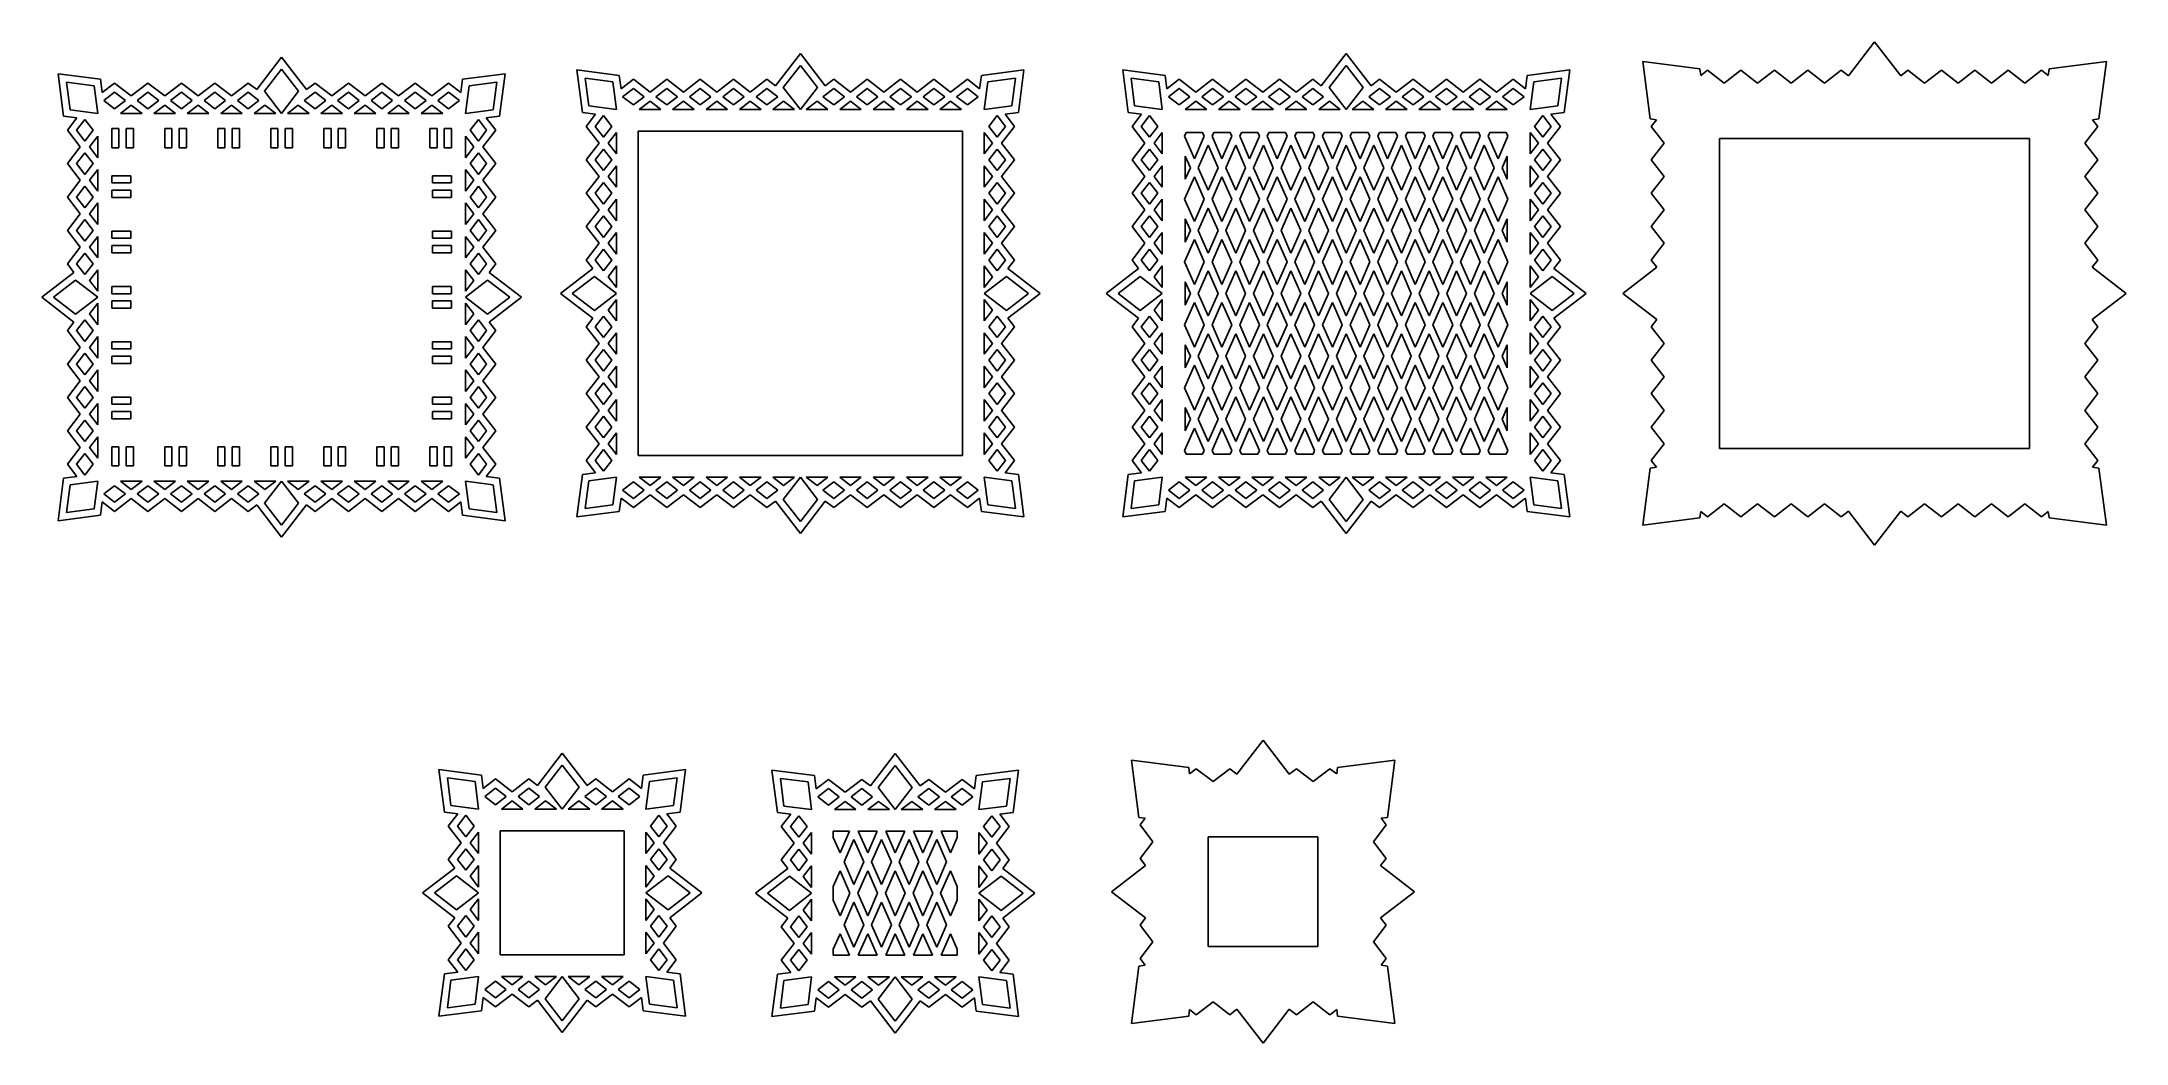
# Model space of a CAD drawing. Extents: x -361 to 216, y -54 to 223.
import ezdxf

# ---------------------------------------------------------------- set-up
doc = ezdxf.new("R2010")
doc.units = 0
doc.layers.get('0').update_dxf_attribs({"linetype": 'CONTINUOUS'})

msp = doc.modelspace()

# ---------------------------------------------------------------- linework, layer by layer
for p, q in [((-158.15507, 211.234923), (-151.265659, 220.178754)), ((-151.265659, 220.178754), (-144.376248, 211.234923)), ((-7.004836, 211.234923), (-0.115425, 220.178754)), ((-0.115425, 220.178754), (6.773986, 211.234923)), ((138.934655, 214.039837), (146.188014, 223.456145)), ((153.441373, 214.039837), (146.188014, 223.456145)), ((-355.27237, 202.822268), (-356.798378, 214.583081)), ((-356.798378, 214.583081), (-345.037565, 213.057073)), ((-301.798621, 210.182904), (-294.909209, 219.126736)), ((-299.621743, 209.731535), (-294.909209, 215.849345)), ((-294.909209, 219.126736), (-288.019798, 210.182904)), ((-294.909209, 215.849345), (-290.196676, 209.731535)), ((-233.020041, 214.583081), (-244.780854, 213.057073)), ((-234.546049, 202.822268), (-233.020041, 214.583081)), ((-213.154827, 215.635099), (-201.394015, 214.109091)), ((-211.628819, 203.874287), (-213.154827, 215.635099)), ((-200.916805, 210.431275), (-201.394015, 214.109091)), ((-155.978193, 210.783554), (-151.265659, 216.901364)), ((-151.265659, 216.901364), (-146.553126, 210.783554)), ((-101.614513, 210.431275), (-101.137303, 214.109091)), ((-89.376491, 215.635099), (-101.137303, 214.109091)), ((-90.902499, 203.874287), (-89.376491, 215.635099)), ((-60.478585, 203.874287), (-62.004593, 215.635099)), ((-62.004593, 215.635099), (-50.243781, 214.109091)), ((-49.766571, 210.431275), (-50.243781, 214.109091)), ((-4.827958, 210.783554), (-0.115425, 216.901364)), ((-0.115425, 216.901364), (4.597109, 210.783554)), ((49.535721, 210.431275), (50.012931, 214.109091)), ((61.773743, 215.635099), (50.012931, 214.109091)), ((60.247735, 203.874287), (61.773743, 215.635099)), ((81.981381, 217.952564), (97.844796, 215.894228)), ((84.039716, 202.089149), (81.981381, 217.952564)), ((98.072571, 214.138788), (97.844796, 215.894228)), ((98.072571, 214.138788), (99.940296, 215.577493)), ((104.565068, 212.015043), (99.940296, 215.577493)), ((104.565068, 212.015043), (109.18984, 215.577493)), ((113.814611, 212.015043), (109.18984, 215.577493)), ((113.814611, 212.015043), (118.439383, 215.577493)), ((123.064155, 212.015043), (118.439383, 215.577493)), ((123.064155, 212.015043), (127.688927, 215.577493)), ((132.313699, 212.015043), (127.688927, 215.577493)), ((132.313699, 212.015043), (136.93847, 215.577493)), ((138.934655, 214.039837), (136.93847, 215.577493)), ((153.441373, 214.039837), (155.437558, 215.577493)), ((160.062329, 212.015043), (155.437558, 215.577493)), ((160.062329, 212.015043), (164.687101, 215.577493)), ((169.311873, 212.015043), (164.687101, 215.577493)), ((169.311873, 212.015043), (173.936645, 215.577493)), ((178.561417, 212.015043), (173.936645, 215.577493)), ((178.561417, 212.015043), (183.186188, 215.577493)), ((187.81096, 212.015043), (183.186188, 215.577493)), ((187.81096, 212.015043), (192.435732, 215.577493)), ((194.303458, 214.138788), (192.435732, 215.577493)), ((194.303458, 214.138788), (194.531232, 215.894228)), ((210.394647, 217.952564), (194.531232, 215.894228)), ((208.336312, 202.089149), (210.394647, 217.952564)), ((-353.487232, 204.607406), (-354.480912, 212.265615)), ((-354.480912, 212.265615), (-346.822703, 211.271935)), ((-345.829023, 203.613725), (-346.822703, 211.271935)), ((-344.560355, 209.379257), (-345.037565, 213.057073)), ((-344.560355, 209.379257), (-341.156927, 212.000908)), ((-344.143004, 207.176176), (-341.156927, 209.476343)), ((-336.532156, 208.438458), (-341.156927, 212.000908)), ((-338.170851, 207.176176), (-341.156927, 209.476343)), ((-336.532156, 208.438458), (-331.907384, 212.000908)), ((-334.89346, 207.176176), (-331.907384, 209.476343)), ((-327.282612, 208.438458), (-331.907384, 212.000908)), ((-328.921307, 207.176176), (-331.907384, 209.476343)), ((-327.282612, 208.438458), (-322.65784, 212.000908)), ((-325.643917, 207.176176), (-322.65784, 209.476343)), ((-318.033068, 208.438458), (-322.65784, 212.000908)), ((-319.671764, 207.176176), (-322.65784, 209.476343)), ((-318.033068, 208.438458), (-313.408297, 212.000908)), ((-316.394373, 207.176176), (-313.408297, 209.476343)), ((-308.783525, 208.438458), (-313.408297, 212.000908)), ((-310.42222, 207.176176), (-313.408297, 209.476343)), ((-308.783525, 208.438458), (-304.158753, 212.000908)), ((-307.144829, 207.176176), (-304.158753, 209.476343)), ((-301.798621, 210.182904), (-304.158753, 212.000908)), ((-301.172677, 207.176176), (-304.158753, 209.476343)), ((-299.621743, 209.731535), (-294.909209, 203.613725)), ((-294.909209, 203.613725), (-290.196676, 209.731535)), ((-288.645742, 207.176176), (-285.659666, 209.476343)), ((-288.019798, 210.182904), (-285.659666, 212.000908)), ((-281.034894, 208.438458), (-285.659666, 212.000908)), ((-282.67359, 207.176176), (-285.659666, 209.476343)), ((-281.034894, 208.438458), (-276.410122, 212.000908)), ((-279.396199, 207.176176), (-276.410122, 209.476343)), ((-271.785351, 208.438458), (-276.410122, 212.000908)), ((-273.424046, 207.176176), (-276.410122, 209.476343)), ((-271.785351, 208.438458), (-267.160579, 212.000908)), ((-270.146655, 207.176176), (-267.160579, 209.476343)), ((-262.535807, 208.438458), (-267.160579, 212.000908)), ((-264.174502, 207.176176), (-267.160579, 209.476343)), ((-262.535807, 208.438458), (-257.911035, 212.000908)), ((-260.897112, 207.176176), (-257.911035, 209.476343)), ((-253.286263, 208.438458), (-257.911035, 212.000908)), ((-254.924959, 207.176176), (-257.911035, 209.476343)), ((-253.286263, 208.438458), (-248.661492, 212.000908)), ((-251.647568, 207.176176), (-248.661492, 209.476343)), ((-245.258064, 209.379257), (-248.661492, 212.000908)), ((-245.675415, 207.176176), (-248.661492, 209.476343)), ((-245.258064, 209.379257), (-244.780854, 213.057073)), ((-243.989396, 203.613725), (-242.995716, 211.271935)), ((-235.337507, 212.265615), (-242.995716, 211.271935)), ((-236.331187, 204.607406), (-235.337507, 212.265615)), ((-210.837362, 213.317634), (-203.179153, 212.323953)), ((-209.843682, 205.659424), (-210.837362, 213.317634)), ((-202.185472, 204.665744), (-203.179153, 212.323953)), ((-200.916805, 210.431275), (-197.513377, 213.052927)), ((-200.499453, 208.228194), (-197.513377, 210.528361)), ((-197.513377, 205.928027), (-200.499453, 208.228194)), ((-192.888605, 209.490477), (-197.513377, 213.052927)), ((-194.527301, 208.228194), (-197.513377, 210.528361)), ((-197.513377, 205.928027), (-194.527301, 208.228194)), ((-192.888605, 209.490477), (-188.263834, 213.052927)), ((-191.24991, 208.228194), (-188.263834, 210.528361)), ((-188.263834, 205.928027), (-191.24991, 208.228194)), ((-183.639062, 209.490477), (-188.263834, 213.052927)), ((-185.277757, 208.228194), (-188.263834, 210.528361)), ((-188.263834, 205.928027), (-185.277757, 208.228194)), ((-183.639062, 209.490477), (-179.01429, 213.052927)), ((-182.000366, 208.228194), (-179.01429, 210.528361)), ((-179.01429, 205.928027), (-182.000366, 208.228194)), ((-174.389518, 209.490477), (-179.01429, 213.052927)), ((-176.028214, 208.228194), (-179.01429, 210.528361)), ((-179.01429, 205.928027), (-176.028214, 208.228194)), ((-174.389518, 209.490477), (-169.764746, 213.052927)), ((-172.750823, 208.228194), (-169.764746, 210.528361)), ((-169.764746, 205.928027), (-172.750823, 208.228194)), ((-165.139975, 209.490477), (-169.764746, 213.052927)), ((-166.77867, 208.228194), (-169.764746, 210.528361)), ((-169.764746, 205.928027), (-166.77867, 208.228194)), ((-165.139975, 209.490477), (-160.515203, 213.052927)), ((-163.501279, 208.228194), (-160.515203, 210.528361)), ((-160.515203, 205.928027), (-163.501279, 208.228194)), ((-158.15507, 211.234923), (-160.515203, 213.052927)), ((-157.529126, 208.228194), (-160.515203, 210.528361)), ((-160.515203, 205.928027), (-157.529126, 208.228194)), ((-155.978193, 210.783554), (-151.265659, 204.665744)), ((-151.265659, 204.665744), (-146.553126, 210.783554)), ((-145.002192, 208.228194), (-142.016116, 210.528361)), ((-142.016116, 205.928027), (-145.002192, 208.228194)), ((-144.376248, 211.234923), (-142.016116, 213.052927)), ((-137.391344, 209.490477), (-142.016116, 213.052927)), ((-139.030039, 208.228194), (-142.016116, 210.528361)), ((-142.016116, 205.928027), (-139.030039, 208.228194)), ((-137.391344, 209.490477), (-132.766572, 213.052927)), ((-135.752648, 208.228194), (-132.766572, 210.528361)), ((-132.766572, 205.928027), (-135.752648, 208.228194)), ((-128.1418, 209.490477), (-132.766572, 213.052927)), ((-129.780496, 208.228194), (-132.766572, 210.528361)), ((-132.766572, 205.928027), (-129.780496, 208.228194)), ((-128.1418, 209.490477), (-123.517028, 213.052927)), ((-126.503105, 208.228194), (-123.517028, 210.528361)), ((-123.517028, 205.928027), (-126.503105, 208.228194)), ((-118.892257, 209.490477), (-123.517028, 213.052927)), ((-120.530952, 208.228194), (-123.517028, 210.528361)), ((-123.517028, 205.928027), (-120.530952, 208.228194)), ((-118.892257, 209.490477), (-114.267485, 213.052927)), ((-117.253561, 208.228194), (-114.267485, 210.528361)), ((-114.267485, 205.928027), (-117.253561, 208.228194)), ((-109.642713, 209.490477), (-114.267485, 213.052927)), ((-111.281408, 208.228194), (-114.267485, 210.528361)), ((-114.267485, 205.928027), (-111.281408, 208.228194)), ((-109.642713, 209.490477), (-105.017941, 213.052927)), ((-108.004018, 208.228194), (-105.017941, 210.528361)), ((-105.017941, 205.928027), (-108.004018, 208.228194)), ((-101.614513, 210.431275), (-105.017941, 213.052927)), ((-102.031865, 208.228194), (-105.017941, 210.528361)), ((-105.017941, 205.928027), (-102.031865, 208.228194)), ((-100.345846, 204.665744), (-99.352166, 212.323953)), ((-91.693956, 213.317634), (-99.352166, 212.323953)), ((-92.687637, 205.659424), (-91.693956, 213.317634)), ((-59.687128, 213.317634), (-52.028918, 212.323953)), ((-58.693447, 205.659424), (-59.687128, 213.317634)), ((-51.035238, 204.665744), (-52.028918, 212.323953)), ((-49.766571, 210.431275), (-46.363143, 213.052927)), ((-49.349219, 208.228194), (-46.363143, 210.528361)), ((-46.363143, 205.928027), (-49.349219, 208.228194)), ((-41.738371, 209.490477), (-46.363143, 213.052927)), ((-43.377066, 208.228194), (-46.363143, 210.528361)), ((-46.363143, 205.928027), (-43.377066, 208.228194)), ((-41.738371, 209.490477), (-37.113599, 213.052927)), ((-40.099676, 208.228194), (-37.113599, 210.528361)), ((-37.113599, 205.928027), (-40.099676, 208.228194)), ((-32.488827, 209.490477), (-37.113599, 213.052927)), ((-34.127523, 208.228194), (-37.113599, 210.528361)), ((-37.113599, 205.928027), (-34.127523, 208.228194)), ((-32.488827, 209.490477), (-27.864056, 213.052927)), ((-30.850132, 208.228194), (-27.864056, 210.528361)), ((-27.864056, 205.928027), (-30.850132, 208.228194)), ((-23.239284, 209.490477), (-27.864056, 213.052927)), ((-24.877979, 208.228194), (-27.864056, 210.528361)), ((-27.864056, 205.928027), (-24.877979, 208.228194)), ((-23.239284, 209.490477), (-18.614512, 213.052927)), ((-21.600588, 208.228194), (-18.614512, 210.528361)), ((-18.614512, 205.928027), (-21.600588, 208.228194)), ((-13.98974, 209.490477), (-18.614512, 213.052927)), ((-15.628436, 208.228194), (-18.614512, 210.528361)), ((-18.614512, 205.928027), (-15.628436, 208.228194)), ((-13.98974, 209.490477), (-9.364968, 213.052927)), ((-12.351045, 208.228194), (-9.364968, 210.528361)), ((-9.364968, 205.928027), (-12.351045, 208.228194)), ((-7.004836, 211.234923), (-9.364968, 213.052927)), ((-6.378892, 208.228194), (-9.364968, 210.528361)), ((-9.364968, 205.928027), (-6.378892, 208.228194)), ((-4.827958, 210.783554), (-0.115425, 204.665744)), ((-0.115425, 204.665744), (4.597109, 210.783554)), ((6.148042, 208.228194), (9.134119, 210.528361)), ((9.134119, 205.928027), (6.148042, 208.228194)), ((6.773986, 211.234923), (9.134119, 213.052927)), ((13.75889, 209.490477), (9.134119, 213.052927)), ((12.120195, 208.228194), (9.134119, 210.528361)), ((9.134119, 205.928027), (12.120195, 208.228194)), ((13.75889, 209.490477), (18.383662, 213.052927)), ((15.397586, 208.228194), (18.383662, 210.528361)), ((18.383662, 205.928027), (15.397586, 208.228194)), ((23.008434, 209.490477), (18.383662, 213.052927)), ((21.369739, 208.228194), (18.383662, 210.528361)), ((18.383662, 205.928027), (21.369739, 208.228194)), ((23.008434, 209.490477), (27.633206, 213.052927)), ((24.647129, 208.228194), (27.633206, 210.528361)), ((27.633206, 205.928027), (24.647129, 208.228194)), ((32.257978, 209.490477), (27.633206, 213.052927)), ((30.619282, 208.228194), (27.633206, 210.528361)), ((27.633206, 205.928027), (30.619282, 208.228194)), ((32.257978, 209.490477), (36.882749, 213.052927)), ((33.896673, 208.228194), (36.882749, 210.528361)), ((36.882749, 205.928027), (33.896673, 208.228194)), ((41.507521, 209.490477), (36.882749, 213.052927)), ((39.868826, 208.228194), (36.882749, 210.528361)), ((36.882749, 205.928027), (39.868826, 208.228194)), ((41.507521, 209.490477), (46.132293, 213.052927)), ((43.146217, 208.228194), (46.132293, 210.528361)), ((46.132293, 205.928027), (43.146217, 208.228194)), ((49.535721, 210.431275), (46.132293, 213.052927)), ((49.118369, 208.228194), (46.132293, 210.528361)), ((46.132293, 205.928027), (49.118369, 208.228194)), ((50.804388, 204.665744), (51.798069, 212.323953)), ((59.456278, 213.317634), (51.798069, 212.323953)), ((58.462598, 205.659424), (59.456278, 213.317634)), ((-355.27237, 202.822268), (-351.594554, 202.345058)), ((-351.594554, 202.345058), (-354.216206, 198.94163)), ((-353.487232, 204.607406), (-345.829023, 203.613725)), ((-341.156927, 204.876008), (-344.143004, 207.176176)), ((-341.156927, 204.876008), (-338.170851, 207.176176)), ((-339.518232, 203.613725), (-336.532156, 205.913893)), ((-339.518232, 203.613725), (-333.546079, 203.613725)), ((-333.546079, 203.613725), (-336.532156, 205.913893)), ((-331.907384, 204.876008), (-334.89346, 207.176176)), ((-331.907384, 204.876008), (-328.921307, 207.176176)), ((-330.268688, 203.613725), (-327.282612, 205.913893)), ((-330.268688, 203.613725), (-324.296536, 203.613725)), ((-324.296536, 203.613725), (-327.282612, 205.913893)), ((-322.65784, 204.876008), (-325.643917, 207.176176)), ((-322.65784, 204.876008), (-319.671764, 207.176176)), ((-321.019145, 203.613725), (-318.033068, 205.913893)), ((-321.019145, 203.613725), (-315.046992, 203.613725)), ((-315.046992, 203.613725), (-318.033068, 205.913893)), ((-313.408297, 204.876008), (-316.394373, 207.176176)), ((-313.408297, 204.876008), (-310.42222, 207.176176)), ((-311.769601, 203.613725), (-308.783525, 205.913893)), ((-311.769601, 203.613725), (-305.797448, 203.613725)), ((-305.797448, 203.613725), (-308.783525, 205.913893)), ((-304.158753, 204.876008), (-307.144829, 207.176176)), ((-304.158753, 204.876008), (-301.172677, 207.176176)), ((-302.520058, 203.613725), (-299.533981, 205.913893)), ((-302.520058, 203.613725), (-296.547905, 203.613725)), ((-296.547905, 203.613725), (-299.533981, 205.913893)), ((-293.270514, 203.613725), (-290.284438, 205.913893)), ((-293.270514, 203.613725), (-287.298361, 203.613725)), ((-287.298361, 203.613725), (-290.284438, 205.913893)), ((-285.659666, 204.876008), (-288.645742, 207.176176)), ((-285.659666, 204.876008), (-282.67359, 207.176176)), ((-284.02097, 203.613725), (-281.034894, 205.913893)), ((-284.02097, 203.613725), (-278.048818, 203.613725)), ((-278.048818, 203.613725), (-281.034894, 205.913893)), ((-276.410122, 204.876008), (-279.396199, 207.176176)), ((-276.410122, 204.876008), (-273.424046, 207.176176)), ((-274.771427, 203.613725), (-271.785351, 205.913893)), ((-274.771427, 203.613725), (-268.799274, 203.613725)), ((-268.799274, 203.613725), (-271.785351, 205.913893)), ((-267.160579, 204.876008), (-270.146655, 207.176176)), ((-267.160579, 204.876008), (-264.174502, 207.176176)), ((-265.521883, 203.613725), (-262.535807, 205.913893)), ((-265.521883, 203.613725), (-259.549731, 203.613725)), ((-259.549731, 203.613725), (-262.535807, 205.913893)), ((-257.911035, 204.876008), (-260.897112, 207.176176)), ((-257.911035, 204.876008), (-254.924959, 207.176176)), ((-256.27234, 203.613725), (-253.286263, 205.913893)), ((-256.27234, 203.613725), (-250.300187, 203.613725)), ((-250.300187, 203.613725), (-253.286263, 205.913893)), ((-248.661492, 204.876008), (-251.647568, 207.176176)), ((-248.661492, 204.876008), (-245.675415, 207.176176)), ((-236.331187, 204.607406), (-243.989396, 203.613725)), ((-234.546049, 202.822268), (-238.223865, 202.345058)), ((-238.223865, 202.345058), (-235.602213, 198.94163)), ((-211.628819, 203.874287), (-207.951003, 203.397077)), ((-207.951003, 203.397077), (-210.572655, 199.993649)), ((-209.843682, 205.659424), (-202.185472, 204.665744)), ((-205.747922, 202.979725), (-208.048089, 199.993649)), ((-203.447755, 199.993649), (-205.747922, 202.979725)), ((-195.874682, 204.665744), (-192.888605, 206.965911)), ((-195.874682, 204.665744), (-189.902529, 204.665744)), ((-189.902529, 204.665744), (-192.888605, 206.965911)), ((-186.625138, 204.665744), (-183.639062, 206.965911)), ((-186.625138, 204.665744), (-180.652985, 204.665744)), ((-180.652985, 204.665744), (-183.639062, 206.965911)), ((-177.375595, 204.665744), (-174.389518, 206.965911)), ((-177.375595, 204.665744), (-171.403442, 204.665744)), ((-171.403442, 204.665744), (-174.389518, 206.965911)), ((-168.126051, 204.665744), (-165.139975, 206.965911)), ((-168.126051, 204.665744), (-162.153898, 204.665744)), ((-162.153898, 204.665744), (-165.139975, 206.965911)), ((-158.876507, 204.665744), (-155.890431, 206.965911)), ((-158.876507, 204.665744), (-152.904355, 204.665744)), ((-152.904355, 204.665744), (-155.890431, 206.965911)), ((-149.626964, 204.665744), (-146.640887, 206.965911)), ((-149.626964, 204.665744), (-143.654811, 204.665744)), ((-143.654811, 204.665744), (-146.640887, 206.965911)), ((-140.37742, 204.665744), (-137.391344, 206.965911)), ((-140.37742, 204.665744), (-134.405267, 204.665744)), ((-134.405267, 204.665744), (-137.391344, 206.965911)), ((-131.127877, 204.665744), (-128.1418, 206.965911)), ((-131.127877, 204.665744), (-125.155724, 204.665744)), ((-125.155724, 204.665744), (-128.1418, 206.965911)), ((-121.878333, 204.665744), (-118.892257, 206.965911)), ((-121.878333, 204.665744), (-115.90618, 204.665744)), ((-115.90618, 204.665744), (-118.892257, 206.965911)), ((-112.628789, 204.665744), (-109.642713, 206.965911)), ((-112.628789, 204.665744), (-106.656637, 204.665744)), ((-106.656637, 204.665744), (-109.642713, 206.965911)), ((-92.687637, 205.659424), (-100.345846, 204.665744)), ((-99.083563, 199.993649), (-96.783396, 202.979725)), ((-96.783396, 202.979725), (-94.483229, 199.993649)), ((-90.902499, 203.874287), (-94.580315, 203.397077)), ((-94.580315, 203.397077), (-91.958663, 199.993649)), ((-60.478585, 203.874287), (-56.800769, 203.397077)), ((-56.800769, 203.397077), (-59.422421, 199.993649)), ((-58.693447, 205.659424), (-51.035238, 204.665744)), ((-54.597688, 202.979725), (-56.897855, 199.993649)), ((-52.297521, 199.993649), (-54.597688, 202.979725)), ((-44.724447, 204.665744), (-41.738371, 206.965911)), ((-44.724447, 204.665744), (-38.752295, 204.665744)), ((-38.752295, 204.665744), (-41.738371, 206.965911)), ((-35.474904, 204.665744), (-32.488827, 206.965911)), ((-35.474904, 204.665744), (-29.502751, 204.665744)), ((-29.502751, 204.665744), (-32.488827, 206.965911)), ((-26.22536, 204.665744), (-23.239284, 206.965911)), ((-26.22536, 204.665744), (-20.253207, 204.665744)), ((-20.253207, 204.665744), (-23.239284, 206.965911)), ((-16.975817, 204.665744), (-13.98974, 206.965911)), ((-16.975817, 204.665744), (-11.003664, 204.665744)), ((-11.003664, 204.665744), (-13.98974, 206.965911)), ((-7.726273, 204.665744), (-4.740197, 206.965911)), ((-7.726273, 204.665744), (-1.75412, 204.665744)), ((-1.75412, 204.665744), (-4.740197, 206.965911)), ((1.523271, 204.665744), (4.509347, 206.965911)), ((1.523271, 204.665744), (7.495423, 204.665744)), ((7.495423, 204.665744), (4.509347, 206.965911)), ((10.772814, 204.665744), (13.75889, 206.965911)), ((10.772814, 204.665744), (16.744967, 204.665744)), ((16.744967, 204.665744), (13.75889, 206.965911)), ((20.022358, 204.665744), (23.008434, 206.965911)), ((20.022358, 204.665744), (25.99451, 204.665744)), ((25.99451, 204.665744), (23.008434, 206.965911)), ((29.271901, 204.665744), (32.257978, 206.965911)), ((29.271901, 204.665744), (35.244054, 204.665744)), ((35.244054, 204.665744), (32.257978, 206.965911)), ((38.521445, 204.665744), (41.507521, 206.965911)), ((38.521445, 204.665744), (44.493598, 204.665744)), ((44.493598, 204.665744), (41.507521, 206.965911)), ((58.462598, 205.659424), (50.804388, 204.665744)), ((52.066671, 199.993649), (54.366838, 202.979725)), ((54.366838, 202.979725), (56.667005, 199.993649)), ((60.247735, 203.874287), (56.569919, 203.397077)), ((56.569919, 203.397077), (59.191571, 199.993649)), ((85.795156, 201.861374), (84.039716, 202.089149)), ((206.580872, 201.861374), (208.336312, 202.089149)), ((-350.653756, 194.316859), (-354.216206, 198.94163)), ((-349.391473, 201.927707), (-351.69164, 198.94163)), ((-349.391473, 195.955554), (-351.69164, 198.94163)), ((-347.091305, 198.94163), (-349.391473, 201.927707)), ((-347.091305, 198.94163), (-349.391473, 195.955554)), ((-345.829023, 197.302935), (-348.12919, 194.316859)), ((-345.829023, 197.302935), (-345.829023, 191.330782)), ((-341.961699, 199.37498), (-339.961699, 199.37498)), ((-341.961699, 199.37498), (-341.961699, 194.07498)), ((-339.961699, 199.37498), (-339.961699, 194.07498)), ((-337.961699, 199.37498), (-337.961699, 194.07498)), ((-337.961699, 199.37498), (-335.961699, 199.37498)), ((-335.961699, 199.37498), (-335.961699, 194.07498)), ((-327.283374, 199.37498), (-327.283374, 194.07498)), ((-327.283374, 199.37498), (-325.283374, 199.37498)), ((-325.283374, 199.37498), (-325.283374, 194.07498)), ((-323.283374, 199.37498), (-323.283374, 194.07498)), ((-323.283374, 199.37498), (-321.283374, 199.37498)), ((-321.283374, 199.37498), (-321.283374, 194.07498)), ((-312.599208, 199.37498), (-310.599208, 199.37498)), ((-312.599208, 199.37498), (-312.599208, 194.07498)), ((-310.599208, 199.37498), (-310.599208, 194.07498)), ((-308.599208, 199.37498), (-306.599208, 199.37498)), ((-308.599208, 199.37498), (-308.599208, 194.07498)), ((-306.599208, 199.37498), (-306.599208, 194.07498)), ((-297.915042, 199.37498), (-297.915042, 194.07498)), ((-297.915042, 199.37498), (-295.915042, 199.37498)), ((-295.915042, 199.37498), (-295.915042, 194.07498)), ((-293.915042, 199.37498), (-293.915042, 194.07498)), ((-293.915042, 199.37498), (-291.915042, 199.37498)), ((-291.915042, 199.37498), (-291.915042, 194.07498)), ((-283.219211, 199.37498), (-283.219211, 194.07498)), ((-281.219211, 199.37498), (-283.219211, 199.37498)), ((-281.219211, 199.37498), (-281.219211, 194.07498)), ((-279.219211, 199.37498), (-279.219211, 194.07498)), ((-277.219211, 199.37498), (-279.219211, 199.37498)), ((-277.219211, 199.37498), (-277.219211, 194.07498)), ((-266.535045, 199.37498), (-268.535045, 199.37498)), ((-268.535045, 199.37498), (-268.535045, 194.07498)), ((-266.535045, 199.37498), (-266.535045, 194.07498)), ((-262.535045, 199.37498), (-264.535045, 199.37498)), ((-264.535045, 199.37498), (-264.535045, 194.07498)), ((-262.535045, 199.37498), (-262.535045, 194.07498)), ((-253.85672, 199.37498), (-253.85672, 194.07498)), ((-251.85672, 199.37498), (-253.85672, 199.37498)), ((-251.85672, 199.37498), (-251.85672, 194.07498)), ((-249.85672, 199.37498), (-249.85672, 194.07498)), ((-247.85672, 199.37498), (-249.85672, 199.37498)), ((-247.85672, 199.37498), (-247.85672, 194.07498)), ((-243.989396, 197.302935), (-243.989396, 191.330782)), ((-243.989396, 197.302935), (-241.689229, 194.316859)), ((-242.727113, 198.94163), (-240.426946, 201.927707)), ((-242.727113, 198.94163), (-240.426946, 195.955554)), ((-240.426946, 201.927707), (-238.126779, 198.94163)), ((-240.426946, 195.955554), (-238.126779, 198.94163)), ((-239.164663, 194.316859), (-235.602213, 198.94163)), ((-207.010205, 195.368877), (-210.572655, 199.993649)), ((-205.747922, 197.007572), (-208.048089, 199.993649)), ((-203.447755, 199.993649), (-205.747922, 197.007572)), ((-202.185472, 198.354953), (-204.485639, 195.368877)), ((-202.185472, 198.354953), (-202.185472, 192.3828)), ((-196.185472, 198.665744), (-106.345846, 198.665744)), ((-196.185472, 108.826118), (-196.185472, 198.665744)), ((-106.345846, 108.826118), (-106.345846, 198.665744)), ((-100.345846, 198.354953), (-100.345846, 192.3828)), ((-100.345846, 198.354953), (-98.045679, 195.368877)), ((-99.083563, 199.993649), (-96.783396, 197.007572)), ((-96.783396, 197.007572), (-94.483229, 199.993649)), ((-95.521113, 195.368877), (-91.958663, 199.993649)), ((-55.859971, 195.368877), (-59.422421, 199.993649)), ((-54.597688, 197.007572), (-56.897855, 199.993649)), ((-52.297521, 199.993649), (-54.597688, 197.007572)), ((-51.035238, 198.354953), (-53.335405, 195.368877)), ((-51.035238, 198.354953), (-51.035238, 192.3828)), ((-44.442159, 198.29842), (-44.895076, 197.267121)), ((-44.895076, 197.267121), (-42.164609, 191.049808)), ((-44.442159, 198.29842), (-39.88706, 198.29842)), ((-39.434143, 197.267121), (-42.164609, 191.049808)), ((-39.88706, 198.29842), (-39.434143, 197.267121)), ((-36.796852, 198.29842), (-37.24977, 197.267121)), ((-37.24977, 197.267121), (-34.519303, 191.049808)), ((-36.796852, 198.29842), (-32.241754, 198.29842)), ((-31.788837, 197.267121), (-34.519303, 191.049808)), ((-32.241754, 198.29842), (-31.788837, 197.267121)), ((-29.151546, 198.29842), (-29.604463, 197.267121)), ((-29.604463, 197.267121), (-26.873997, 191.049808)), ((-29.151546, 198.29842), (-24.596448, 198.29842)), ((-24.14353, 197.267121), (-26.873997, 191.049808)), ((-24.596448, 198.29842), (-24.14353, 197.267121)), ((-21.50624, 198.29842), (-21.959157, 197.267121)), ((-21.959157, 197.267121), (-19.228691, 191.049808)), ((-21.50624, 198.29842), (-16.951141, 198.29842)), ((-16.498224, 197.267121), (-19.228691, 191.049808)), ((-16.951141, 198.29842), (-16.498224, 197.267121)), ((-13.860934, 198.29842), (-14.313851, 197.267121)), ((-14.313851, 197.267121), (-11.583384, 191.049808)), ((-13.860934, 198.29842), (-9.305835, 198.29842)), ((-8.852918, 197.267121), (-11.583384, 191.049808)), ((-9.305835, 198.29842), (-8.852918, 197.267121)), ((-6.215627, 198.29842), (-6.668545, 197.267121)), ((-6.668545, 197.267121), (-3.938078, 191.049808)), ((-6.215627, 198.29842), (-1.660529, 198.29842)), ((-1.207612, 197.267121), (-3.938078, 191.049808)), ((-1.660529, 198.29842), (-1.207612, 197.267121)), ((1.429679, 198.29842), (0.976762, 197.267121)), ((0.976762, 197.267121), (3.707228, 191.049808)), ((1.429679, 198.29842), (5.984777, 198.29842)), ((6.437695, 197.267121), (3.707228, 191.049808)), ((5.984777, 198.29842), (6.437695, 197.267121)), ((9.074985, 198.29842), (8.622068, 197.267121)), ((8.622068, 197.267121), (11.352535, 191.049808)), ((9.074985, 198.29842), (13.630084, 198.29842)), ((14.083001, 197.267121), (11.352535, 191.049808)), ((13.630084, 198.29842), (14.083001, 197.267121)), ((16.720292, 198.29842), (16.267374, 197.267121)), ((16.267374, 197.267121), (18.997841, 191.049808)), ((16.720292, 198.29842), (21.27539, 198.29842)), ((21.728307, 197.267121), (18.997841, 191.049808)), ((21.27539, 198.29842), (21.728307, 197.267121)), ((24.365598, 198.29842), (23.912681, 197.267121)), ((23.912681, 197.267121), (26.643147, 191.049808)), ((24.365598, 198.29842), (28.920696, 198.29842)), ((29.373614, 197.267121), (26.643147, 191.049808)), ((28.920696, 198.29842), (29.373614, 197.267121)), ((32.010904, 198.29842), (31.557987, 197.267121)), ((31.557987, 197.267121), (34.288453, 191.049808)), ((32.010904, 198.29842), (36.566003, 198.29842)), ((37.01892, 197.267121), (34.288453, 191.049808)), ((36.566003, 198.29842), (37.01892, 197.267121)), ((39.65621, 198.29842), (39.203293, 197.267121)), ((39.203293, 197.267121), (41.93376, 191.049808)), ((39.65621, 198.29842), (44.211309, 198.29842)), ((44.664226, 197.267121), (41.93376, 191.049808)), ((44.211309, 198.29842), (44.664226, 197.267121)), ((50.804388, 198.354953), (53.104555, 195.368877)), ((50.804388, 198.354953), (50.804388, 192.3828)), ((52.066671, 199.993649), (54.366838, 197.007572)), ((54.366838, 197.007572), (56.667005, 199.993649)), ((55.629121, 195.368877), (59.191571, 199.993649)), ((85.795156, 201.861374), (84.356452, 199.993649)), ((87.918902, 195.368877), (84.356452, 199.993649)), ((103.268201, 110.826118), (103.268201, 196.665744)), ((103.268201, 196.665744), (189.107827, 196.665744)), ((189.107827, 110.826118), (189.107827, 196.665744)), ((204.457126, 195.368877), (208.019576, 199.993649)), ((206.580872, 201.861374), (208.019576, 199.993649)), ((-350.653756, 194.316859), (-354.216206, 189.692087)), ((-349.391473, 192.678163), (-351.69164, 189.692087)), ((-347.091305, 189.692087), (-349.391473, 192.678163)), ((-345.829023, 191.330782), (-348.12919, 194.316859)), ((-341.961699, 194.07498), (-339.961699, 194.07498)), ((-337.961699, 194.07498), (-335.961699, 194.07498)), ((-327.283374, 194.07498), (-325.283374, 194.07498)), ((-323.283374, 194.07498), (-321.283374, 194.07498)), ((-312.599208, 194.07498), (-310.599208, 194.07498)), ((-308.599208, 194.07498), (-306.599208, 194.07498)), ((-297.915042, 194.07498), (-295.915042, 194.07498)), ((-293.915042, 194.07498), (-291.915042, 194.07498)), ((-281.219211, 194.07498), (-283.219211, 194.07498)), ((-277.219211, 194.07498), (-279.219211, 194.07498)), ((-266.535045, 194.07498), (-268.535045, 194.07498)), ((-262.535045, 194.07498), (-264.535045, 194.07498)), ((-251.85672, 194.07498), (-253.85672, 194.07498)), ((-247.85672, 194.07498), (-249.85672, 194.07498)), ((-243.989396, 191.330782), (-241.689229, 194.316859)), ((-242.727113, 189.692087), (-240.426946, 192.678163)), ((-240.426946, 192.678163), (-238.126779, 189.692087)), ((-239.164663, 194.316859), (-235.602213, 189.692087)), ((-207.010205, 195.368877), (-210.572655, 190.744105)), ((-207.010205, 186.119333), (-210.572655, 190.744105)), ((-205.747922, 193.730181), (-208.048089, 190.744105)), ((-205.747922, 187.758029), (-208.048089, 190.744105)), ((-203.447755, 190.744105), (-205.747922, 193.730181)), ((-203.447755, 190.744105), (-205.747922, 187.758029)), ((-202.185472, 192.3828), (-204.485639, 195.368877)), ((-100.345846, 192.3828), (-98.045679, 195.368877)), ((-99.083563, 190.744105), (-96.783396, 193.730181)), ((-99.083563, 190.744105), (-96.783396, 187.758029)), ((-96.783396, 193.730181), (-94.483229, 190.744105)), ((-96.783396, 187.758029), (-94.483229, 190.744105)), ((-95.521113, 195.368877), (-91.958663, 190.744105)), ((-95.521113, 186.119333), (-91.958663, 190.744105)), ((-55.859971, 195.368877), (-59.422421, 190.744105)), ((-55.859971, 186.119333), (-59.422421, 190.744105)), ((-54.597688, 193.730181), (-56.897855, 190.744105)), ((-54.597688, 187.758029), (-56.897855, 190.744105)), ((-52.297521, 190.744105), (-54.597688, 193.730181)), ((-52.297521, 190.744105), (-54.597688, 187.758029)), ((-51.035238, 192.3828), (-53.335405, 195.368877)), ((-44.667915, 191.776021), (-43.256796, 188.562883)), ((-44.667915, 185.349745), (-44.667915, 191.776021)), ((-38.341956, 194.780196), (-41.072423, 188.562883)), ((-38.341956, 194.780196), (-35.61149, 188.562883)), ((-30.69665, 194.780196), (-33.427117, 188.562883)), ((-30.69665, 194.780196), (-27.966183, 188.562883)), ((-23.051344, 194.780196), (-25.78181, 188.562883)), ((-23.051344, 194.780196), (-20.320877, 188.562883)), ((-15.406037, 194.780196), (-18.136504, 188.562883)), ((-15.406037, 194.780196), (-12.675571, 188.562883)), ((-7.760731, 194.780196), (-10.491198, 188.562883)), ((-7.760731, 194.780196), (-5.030265, 188.562883)), ((-0.115425, 194.780196), (-2.845891, 188.562883)), ((-0.115425, 194.780196), (2.615042, 188.562883)), ((7.529881, 194.780196), (4.799415, 188.562883)), ((7.529881, 194.780196), (10.260348, 188.562883)), ((15.175188, 194.780196), (12.444721, 188.562883)), ((15.175188, 194.780196), (17.905654, 188.562883)), ((22.820494, 194.780196), (20.090027, 188.562883)), ((22.820494, 194.780196), (25.55096, 188.562883)), ((30.4658, 194.780196), (27.735334, 188.562883)), ((30.4658, 194.780196), (33.196267, 188.562883)), ((38.111106, 194.780196), (35.38064, 188.562883)), ((38.111106, 194.780196), (40.841573, 188.562883)), ((44.437065, 191.776021), (43.025946, 188.562883)), ((44.437065, 185.349745), (44.437065, 191.776021)), ((50.804388, 192.3828), (53.104555, 195.368877)), ((52.066671, 190.744105), (54.366838, 193.730181)), ((52.066671, 190.744105), (54.366838, 187.758029)), ((54.366838, 193.730181), (56.667005, 190.744105)), ((54.366838, 187.758029), (56.667005, 190.744105)), ((55.629121, 195.368877), (59.191571, 190.744105)), ((55.629121, 186.119333), (59.191571, 190.744105)), ((87.918902, 195.368877), (84.356452, 190.744105)), ((87.918902, 186.119333), (84.356452, 190.744105)), ((204.457126, 195.368877), (208.019576, 190.744105)), ((204.457126, 186.119333), (208.019576, 190.744105)), ((-350.653756, 185.067315), (-354.216206, 189.692087)), ((-350.653756, 185.067315), (-354.216206, 180.442543)), ((-349.391473, 186.70601), (-351.69164, 189.692087)), ((-347.091305, 189.692087), (-349.391473, 186.70601)), ((-345.829023, 188.053391), (-348.12919, 185.067315)), ((-345.829023, 182.081239), (-348.12919, 185.067315)), ((-345.829023, 188.053391), (-345.829023, 182.081239)), ((-341.961699, 186.33388), (-341.961699, 184.33388)), ((-341.961699, 186.33388), (-336.661699, 186.33388)), ((-336.661699, 186.33388), (-336.661699, 184.33388)), ((-253.15672, 186.33388), (-253.15672, 184.33388)), ((-247.85672, 186.33388), (-253.15672, 186.33388)), ((-247.85672, 186.33388), (-247.85672, 184.33388)), ((-243.989396, 188.053391), (-243.989396, 182.081239)), ((-243.989396, 188.053391), (-241.689229, 185.067315)), ((-243.989396, 182.081239), (-241.689229, 185.067315)), ((-242.727113, 189.692087), (-240.426946, 186.70601)), ((-240.426946, 186.70601), (-238.126779, 189.692087)), ((-239.164663, 185.067315), (-235.602213, 189.692087)), ((-239.164663, 185.067315), (-235.602213, 180.442543)), ((-207.010205, 186.119333), (-210.572655, 181.494561)), ((-202.185472, 189.10541), (-204.485639, 186.119333)), ((-202.185472, 183.133257), (-204.485639, 186.119333)), ((-202.185472, 189.10541), (-202.185472, 183.133257)), ((-100.345846, 189.10541), (-98.045679, 186.119333)), ((-100.345846, 189.10541), (-100.345846, 183.133257)), ((-100.345846, 183.133257), (-98.045679, 186.119333)), ((-95.521113, 186.119333), (-91.958663, 181.494561)), ((-55.859971, 186.119333), (-59.422421, 181.494561)), ((-51.035238, 189.10541), (-53.335405, 186.119333)), ((-51.035238, 183.133257), (-53.335405, 186.119333)), ((-51.035238, 189.10541), (-51.035238, 183.133257)), ((-42.164609, 186.075958), (-44.895076, 179.858645)), ((-43.256796, 188.562883), (-44.667915, 185.349745)), ((-42.164609, 186.075958), (-39.434143, 179.858645)), ((-41.072423, 188.562883), (-38.341956, 182.34557)), ((-35.61149, 188.562883), (-38.341956, 182.34557)), ((-34.519303, 186.075958), (-37.24977, 179.858645)), ((-34.519303, 186.075958), (-31.788837, 179.858645)), ((-33.427117, 188.562883), (-30.69665, 182.34557)), ((-27.966183, 188.562883), (-30.69665, 182.34557)), ((-26.873997, 186.075958), (-29.604463, 179.858645)), ((-26.873997, 186.075958), (-24.14353, 179.858645)), ((-25.78181, 188.562883), (-23.051344, 182.34557)), ((-20.320877, 188.562883), (-23.051344, 182.34557)), ((-19.228691, 186.075958), (-21.959157, 179.858645)), ((-19.228691, 186.075958), (-16.498224, 179.858645)), ((-18.136504, 188.562883), (-15.406037, 182.34557)), ((-12.675571, 188.562883), (-15.406037, 182.34557)), ((-11.583384, 186.075958), (-14.313851, 179.858645)), ((-11.583384, 186.075958), (-8.852918, 179.858645)), ((-10.491198, 188.562883), (-7.760731, 182.34557)), ((-5.030265, 188.562883), (-7.760731, 182.34557)), ((-3.938078, 186.075958), (-6.668545, 179.858645)), ((-3.938078, 186.075958), (-1.207612, 179.858645)), ((-2.845891, 188.562883), (-0.115425, 182.34557)), ((2.615042, 188.562883), (-0.115425, 182.34557)), ((3.707228, 186.075958), (0.976762, 179.858645)), ((3.707228, 186.075958), (6.437695, 179.858645)), ((4.799415, 188.562883), (7.529881, 182.34557)), ((10.260348, 188.562883), (7.529881, 182.34557)), ((11.352535, 186.075958), (8.622068, 179.858645)), ((11.352535, 186.075958), (14.083001, 179.858645)), ((12.444721, 188.562883), (15.175188, 182.34557)), ((17.905654, 188.562883), (15.175188, 182.34557)), ((18.997841, 186.075958), (16.267374, 179.858645)), ((18.997841, 186.075958), (21.728307, 179.858645)), ((20.090027, 188.562883), (22.820494, 182.34557)), ((25.55096, 188.562883), (22.820494, 182.34557)), ((26.643147, 186.075958), (23.912681, 179.858645)), ((26.643147, 186.075958), (29.373614, 179.858645)), ((27.735334, 188.562883), (30.4658, 182.34557)), ((33.196267, 188.562883), (30.4658, 182.34557)), ((34.288453, 186.075958), (31.557987, 179.858645)), ((34.288453, 186.075958), (37.01892, 179.858645)), ((35.38064, 188.562883), (38.111106, 182.34557)), ((40.841573, 188.562883), (38.111106, 182.34557)), ((41.93376, 186.075958), (39.203293, 179.858645)), ((41.93376, 186.075958), (44.664226, 179.858645)), ((43.025946, 188.562883), (44.437065, 185.349745)), ((50.804388, 189.10541), (50.804388, 183.133257)), ((50.804388, 189.10541), (53.104555, 186.119333)), ((50.804388, 183.133257), (53.104555, 186.119333)), ((55.629121, 186.119333), (59.191571, 181.494561)), ((87.918902, 186.119333), (84.356452, 181.494561)), ((204.457126, 186.119333), (208.019576, 181.494561)), ((-350.653756, 175.817771), (-354.216206, 180.442543)), ((-349.391473, 183.42862), (-351.69164, 180.442543)), ((-349.391473, 177.456467), (-351.69164, 180.442543)), ((-347.091305, 180.442543), (-349.391473, 183.42862)), ((-347.091305, 180.442543), (-349.391473, 177.456467)), ((-341.961699, 184.33388), (-336.661699, 184.33388)), ((-341.961699, 182.33388), (-341.961699, 180.33388)), ((-341.961699, 182.33388), (-336.661699, 182.33388)), ((-341.961699, 180.33388), (-336.661699, 180.33388)), ((-336.661699, 182.33388), (-336.661699, 180.33388)), ((-247.85672, 184.33388), (-253.15672, 184.33388)), ((-253.15672, 182.33388), (-253.15672, 180.33388)), ((-247.85672, 182.33388), (-253.15672, 182.33388)), ((-247.85672, 180.33388), (-253.15672, 180.33388)), ((-247.85672, 182.33388), (-247.85672, 180.33388)), ((-242.727113, 180.442543), (-240.426946, 183.42862)), ((-242.727113, 180.442543), (-240.426946, 177.456467)), ((-240.426946, 183.42862), (-238.126779, 180.442543)), ((-240.426946, 177.456467), (-238.126779, 180.442543)), ((-239.164663, 175.817771), (-235.602213, 180.442543)), ((-207.010205, 176.86979), (-210.572655, 181.494561)), ((-205.747922, 184.480638), (-208.048089, 181.494561)), ((-205.747922, 178.508485), (-208.048089, 181.494561)), ((-203.447755, 181.494561), (-205.747922, 184.480638)), ((-203.447755, 181.494561), (-205.747922, 178.508485)), ((-202.185472, 179.855866), (-204.485639, 176.86979)), ((-202.185472, 179.855866), (-202.185472, 173.883713)), ((-100.345846, 179.855866), (-100.345846, 173.883713)), ((-100.345846, 179.855866), (-98.045679, 176.86979)), ((-99.083563, 181.494561), (-96.783396, 184.480638)), ((-99.083563, 181.494561), (-96.783396, 178.508485)), ((-96.783396, 184.480638), (-94.483229, 181.494561)), ((-96.783396, 178.508485), (-94.483229, 181.494561)), ((-95.521113, 176.86979), (-91.958663, 181.494561)), ((-55.859971, 176.86979), (-59.422421, 181.494561)), ((-54.597688, 184.480638), (-56.897855, 181.494561)), ((-54.597688, 178.508485), (-56.897855, 181.494561)), ((-52.297521, 181.494561), (-54.597688, 184.480638)), ((-52.297521, 181.494561), (-54.597688, 178.508485)), ((-51.035238, 179.855866), (-53.335405, 176.86979)), ((-51.035238, 179.855866), (-51.035238, 173.883713)), ((-44.895076, 179.858645), (-42.164609, 173.641332)), ((-39.434143, 179.858645), (-42.164609, 173.641332)), ((-37.24977, 179.858645), (-34.519303, 173.641332)), ((-31.788837, 179.858645), (-34.519303, 173.641332)), ((-29.604463, 179.858645), (-26.873997, 173.641332)), ((-24.14353, 179.858645), (-26.873997, 173.641332)), ((-21.959157, 179.858645), (-19.228691, 173.641332)), ((-16.498224, 179.858645), (-19.228691, 173.641332)), ((-14.313851, 179.858645), (-11.583384, 173.641332)), ((-8.852918, 179.858645), (-11.583384, 173.641332)), ((-6.668545, 179.858645), (-3.938078, 173.641332)), ((-1.207612, 179.858645), (-3.938078, 173.641332)), ((0.976762, 179.858645), (3.707228, 173.641332)), ((6.437695, 179.858645), (3.707228, 173.641332)), ((8.622068, 179.858645), (11.352535, 173.641332)), ((14.083001, 179.858645), (11.352535, 173.641332)), ((16.267374, 179.858645), (18.997841, 173.641332)), ((21.728307, 179.858645), (18.997841, 173.641332)), ((23.912681, 179.858645), (26.643147, 173.641332)), ((29.373614, 179.858645), (26.643147, 173.641332)), ((31.557987, 179.858645), (34.288453, 173.641332)), ((37.01892, 179.858645), (34.288453, 173.641332)), ((39.203293, 179.858645), (41.93376, 173.641332)), ((44.664226, 179.858645), (41.93376, 173.641332)), ((50.804388, 179.855866), (50.804388, 173.883713)), ((50.804388, 179.855866), (53.104555, 176.86979)), ((52.066671, 181.494561), (54.366838, 184.480638)), ((52.066671, 181.494561), (54.366838, 178.508485)), ((54.366838, 184.480638), (56.667005, 181.494561)), ((54.366838, 178.508485), (56.667005, 181.494561)), ((55.629121, 176.86979), (59.191571, 181.494561)), ((87.918902, 176.86979), (84.356452, 181.494561)), ((204.457126, 176.86979), (208.019576, 181.494561)), ((-350.653756, 175.817771), (-354.216206, 171.193)), ((-349.391473, 174.179076), (-351.69164, 171.193)), ((-347.091305, 171.193), (-349.391473, 174.179076)), ((-345.829023, 178.803848), (-348.12919, 175.817771)), ((-345.829023, 172.831695), (-348.12919, 175.817771)), ((-345.829023, 178.803848), (-345.829023, 172.831695)), ((-243.989396, 178.803848), (-243.989396, 172.831695)), ((-243.989396, 178.803848), (-241.689229, 175.817771)), ((-243.989396, 172.831695), (-241.689229, 175.817771)), ((-242.727113, 171.193), (-240.426946, 174.179076)), ((-240.426946, 174.179076), (-238.126779, 171.193)), ((-239.164663, 175.817771), (-235.602213, 171.193)), ((-207.010205, 176.86979), (-210.572655, 172.245018)), ((-205.747922, 175.231094), (-208.048089, 172.245018)), ((-203.447755, 172.245018), (-205.747922, 175.231094)), ((-202.185472, 173.883713), (-204.485639, 176.86979)), ((-100.345846, 173.883713), (-98.045679, 176.86979)), ((-99.083563, 172.245018), (-96.783396, 175.231094)), ((-96.783396, 175.231094), (-94.483229, 172.245018)), ((-95.521113, 176.86979), (-91.958663, 172.245018)), ((-55.859971, 176.86979), (-59.422421, 172.245018)), ((-54.597688, 175.231094), (-56.897855, 172.245018)), ((-52.297521, 172.245018), (-54.597688, 175.231094)), ((-51.035238, 173.883713), (-53.335405, 176.86979)), ((-44.667915, 174.367545), (-43.256796, 171.154407)), ((-44.667915, 167.941269), (-44.667915, 174.367545)), ((-38.341956, 177.37172), (-41.072423, 171.154407)), ((-38.341956, 177.37172), (-35.61149, 171.154407)), ((-30.69665, 177.37172), (-33.427117, 171.154407)), ((-30.69665, 177.37172), (-27.966183, 171.154407)), ((-23.051344, 177.37172), (-25.78181, 171.154407)), ((-23.051344, 177.37172), (-20.320877, 171.154407)), ((-15.406037, 177.37172), (-18.136504, 171.154407)), ((-15.406037, 177.37172), (-12.675571, 171.154407)), ((-7.760731, 177.37172), (-10.491198, 171.154407)), ((-7.760731, 177.37172), (-5.030265, 171.154407)), ((-0.115425, 177.37172), (-2.845891, 171.154407)), ((-0.115425, 177.37172), (2.615042, 171.154407)), ((7.529881, 177.37172), (4.799415, 171.154407)), ((7.529881, 177.37172), (10.260348, 171.154407)), ((15.175188, 177.37172), (12.444721, 171.154407)), ((15.175188, 177.37172), (17.905654, 171.154407)), ((22.820494, 177.37172), (20.090027, 171.154407)), ((22.820494, 177.37172), (25.55096, 171.154407)), ((30.4658, 177.37172), (27.735334, 171.154407)), ((30.4658, 177.37172), (33.196267, 171.154407)), ((38.111106, 177.37172), (35.38064, 171.154407)), ((38.111106, 177.37172), (40.841573, 171.154407)), ((44.437065, 174.367545), (43.025946, 171.154407)), ((44.437065, 167.941269), (44.437065, 174.367545)), ((50.804388, 173.883713), (53.104555, 176.86979)), ((52.066671, 172.245018), (54.366838, 175.231094)), ((54.366838, 175.231094), (56.667005, 172.245018)), ((55.629121, 176.86979), (59.191571, 172.245018)), ((87.918902, 176.86979), (84.356452, 172.245018)), ((204.457126, 176.86979), (208.019576, 172.245018)), ((-350.653756, 166.568228), (-354.216206, 171.193)), ((-349.391473, 168.206923), (-351.69164, 171.193)), ((-347.091305, 171.193), (-349.391473, 168.206923)), ((-345.829023, 169.554304), (-348.12919, 166.568228)), ((-345.829023, 169.554304), (-345.829023, 163.582151)), ((-341.961699, 171.025555), (-336.661699, 171.025555)), ((-341.961699, 171.025555), (-341.961699, 169.025555)), ((-341.961699, 169.025555), (-336.661699, 169.025555)), ((-336.661699, 171.025555), (-336.661699, 169.025555)), ((-253.15672, 171.025555), (-253.15672, 169.025555)), ((-247.85672, 171.025555), (-253.15672, 171.025555)), ((-247.85672, 169.025555), (-253.15672, 169.025555)), ((-247.85672, 171.025555), (-247.85672, 169.025555)), ((-243.989396, 169.554304), (-241.689229, 166.568228)), ((-243.989396, 169.554304), (-243.989396, 163.582151)), ((-242.727113, 171.193), (-240.426946, 168.206923)), ((-240.426946, 168.206923), (-238.126779, 171.193)), ((-239.164663, 166.568228), (-235.602213, 171.193)), ((-207.010205, 167.620246), (-210.572655, 172.245018)), ((-207.010205, 167.620246), (-210.572655, 162.995474)), ((-205.747922, 169.258941), (-208.048089, 172.245018)), ((-203.447755, 172.245018), (-205.747922, 169.258941)), ((-202.185472, 170.606322), (-204.485639, 167.620246)), ((-202.185472, 164.63417), (-204.485639, 167.620246)), ((-202.185472, 170.606322), (-202.185472, 164.63417)), ((-100.345846, 170.606322), (-100.345846, 164.63417)), ((-100.345846, 170.606322), (-98.045679, 167.620246)), ((-100.345846, 164.63417), (-98.045679, 167.620246)), ((-99.083563, 172.245018), (-96.783396, 169.258941)), ((-96.783396, 169.258941), (-94.483229, 172.245018)), ((-95.521113, 167.620246), (-91.958663, 172.245018)), ((-95.521113, 167.620246), (-91.958663, 162.995474)), ((-55.859971, 167.620246), (-59.422421, 172.245018)), ((-55.859971, 167.620246), (-59.422421, 162.995474)), ((-54.597688, 169.258941), (-56.897855, 172.245018)), ((-52.297521, 172.245018), (-54.597688, 169.258941)), ((-51.035238, 170.606322), (-53.335405, 167.620246)), ((-51.035238, 164.63417), (-53.335405, 167.620246)), ((-51.035238, 170.606322), (-51.035238, 164.63417)), ((-42.164609, 168.667482), (-44.895076, 162.450169)), ((-43.256796, 171.154407), (-44.667915, 167.941269)), ((-42.164609, 168.667482), (-39.434143, 162.450169)), ((-41.072423, 171.154407), (-38.341956, 164.937094)), ((-35.61149, 171.154407), (-38.341956, 164.937094)), ((-34.519303, 168.667482), (-37.24977, 162.450169)), ((-34.519303, 168.667482), (-31.788837, 162.450169)), ((-33.427117, 171.154407), (-30.69665, 164.937094)), ((-27.966183, 171.154407), (-30.69665, 164.937094)), ((-26.873997, 168.667482), (-29.604463, 162.450169)), ((-26.873997, 168.667482), (-24.14353, 162.450169)), ((-25.78181, 171.154407), (-23.051344, 164.937094)), ((-20.320877, 171.154407), (-23.051344, 164.937094)), ((-19.228691, 168.667482), (-21.959157, 162.450169)), ((-19.228691, 168.667482), (-16.498224, 162.450169)), ((-18.136504, 171.154407), (-15.406037, 164.937094)), ((-12.675571, 171.154407), (-15.406037, 164.937094)), ((-11.583384, 168.667482), (-14.313851, 162.450169)), ((-11.583384, 168.667482), (-8.852918, 162.450169)), ((-10.491198, 171.154407), (-7.760731, 164.937094)), ((-5.030265, 171.154407), (-7.760731, 164.937094)), ((-3.938078, 168.667482), (-6.668545, 162.450169)), ((-3.938078, 168.667482), (-1.207612, 162.450169)), ((-2.845891, 171.154407), (-0.115425, 164.937094)), ((2.615042, 171.154407), (-0.115425, 164.937094)), ((3.707228, 168.667482), (0.976762, 162.450169)), ((3.707228, 168.667482), (6.437695, 162.450169)), ((4.799415, 171.154407), (7.529881, 164.937094)), ((10.260348, 171.154407), (7.529881, 164.937094)), ((11.352535, 168.667482), (8.622068, 162.450169)), ((11.352535, 168.667482), (14.083001, 162.450169)), ((12.444721, 171.154407), (15.175188, 164.937094)), ((17.905654, 171.154407), (15.175188, 164.937094)), ((18.997841, 168.667482), (16.267374, 162.450169)), ((18.997841, 168.667482), (21.728307, 162.450169)), ((20.090027, 171.154407), (22.820494, 164.937094)), ((25.55096, 171.154407), (22.820494, 164.937094)), ((26.643147, 168.667482), (23.912681, 162.450169)), ((26.643147, 168.667482), (29.373614, 162.450169)), ((27.735334, 171.154407), (30.4658, 164.937094)), ((33.196267, 171.154407), (30.4658, 164.937094)), ((34.288453, 168.667482), (31.557987, 162.450169)), ((34.288453, 168.667482), (37.01892, 162.450169)), ((35.38064, 171.154407), (38.111106, 164.937094)), ((40.841573, 171.154407), (38.111106, 164.937094)), ((41.93376, 168.667482), (39.203293, 162.450169)), ((41.93376, 168.667482), (44.664226, 162.450169)), ((43.025946, 171.154407), (44.437065, 167.941269)), ((50.804388, 170.606322), (53.104555, 167.620246)), ((50.804388, 170.606322), (50.804388, 164.63417)), ((50.804388, 164.63417), (53.104555, 167.620246)), ((52.066671, 172.245018), (54.366838, 169.258941)), ((54.366838, 169.258941), (56.667005, 172.245018)), ((55.629121, 167.620246), (59.191571, 172.245018)), ((55.629121, 167.620246), (59.191571, 162.995474)), ((87.918902, 167.620246), (84.356452, 172.245018)), ((87.918902, 167.620246), (84.356452, 162.995474)), ((204.457126, 167.620246), (208.019576, 172.245018)), ((204.457126, 167.620246), (208.019576, 162.995474)), ((-350.653756, 166.568228), (-354.216206, 161.943456)), ((-352.398201, 159.583324), (-354.216206, 161.943456)), ((-349.391473, 164.929532), (-351.69164, 161.943456)), ((-349.391473, 158.95738), (-351.69164, 161.943456)), ((-347.091305, 161.943456), (-349.391473, 164.929532)), ((-347.091305, 161.943456), (-349.391473, 158.95738)), ((-345.829023, 163.582151), (-348.12919, 166.568228)), ((-341.961699, 167.025555), (-336.661699, 167.025555)), ((-341.961699, 167.025555), (-341.961699, 165.025555)), ((-341.961699, 165.025555), (-336.661699, 165.025555)), ((-336.661699, 167.025555), (-336.661699, 165.025555)), ((-253.15672, 167.025555), (-253.15672, 165.025555)), ((-247.85672, 167.025555), (-253.15672, 167.025555)), ((-247.85672, 165.025555), (-253.15672, 165.025555)), ((-247.85672, 167.025555), (-247.85672, 165.025555)), ((-243.989396, 163.582151), (-241.689229, 166.568228)), ((-242.727113, 161.943456), (-240.426946, 164.929532)), ((-242.727113, 161.943456), (-240.426946, 158.95738)), ((-240.426946, 164.929532), (-238.126779, 161.943456)), ((-240.426946, 158.95738), (-238.126779, 161.943456)), ((-239.164663, 166.568228), (-235.602213, 161.943456)), ((-237.420217, 159.583324), (-235.602213, 161.943456)), ((-208.754651, 160.635342), (-210.572655, 162.995474)), ((-205.747922, 165.981551), (-208.048089, 162.995474)), ((-205.747922, 160.009398), (-208.048089, 162.995474)), ((-203.447755, 162.995474), (-205.747922, 165.981551)), ((-203.447755, 162.995474), (-205.747922, 160.009398)), ((-99.083563, 162.995474), (-96.783396, 165.981551)), ((-99.083563, 162.995474), (-96.783396, 160.009398)), ((-96.783396, 165.981551), (-94.483229, 162.995474)), ((-96.783396, 160.009398), (-94.483229, 162.995474)), ((-93.776667, 160.635342), (-91.958663, 162.995474)), ((-57.604417, 160.635342), (-59.422421, 162.995474)), ((-54.597688, 165.981551), (-56.897855, 162.995474)), ((-54.597688, 160.009398), (-56.897855, 162.995474)), ((-52.297521, 162.995474), (-54.597688, 165.981551)), ((-52.297521, 162.995474), (-54.597688, 160.009398)), ((-44.895076, 162.450169), (-42.164609, 156.232856)), ((-39.434143, 162.450169), (-42.164609, 156.232856)), ((-37.24977, 162.450169), (-34.519303, 156.232856)), ((-31.788837, 162.450169), (-34.519303, 156.232856)), ((-29.604463, 162.450169), (-26.873997, 156.232856)), ((-24.14353, 162.450169), (-26.873997, 156.232856)), ((-21.959157, 162.450169), (-19.228691, 156.232856)), ((-16.498224, 162.450169), (-19.228691, 156.232856)), ((-14.313851, 162.450169), (-11.583384, 156.232856)), ((-8.852918, 162.450169), (-11.583384, 156.232856)), ((-6.668545, 162.450169), (-3.938078, 156.232856)), ((-1.207612, 162.450169), (-3.938078, 156.232856)), ((0.976762, 162.450169), (3.707228, 156.232856)), ((6.437695, 162.450169), (3.707228, 156.232856)), ((8.622068, 162.450169), (11.352535, 156.232856)), ((14.083001, 162.450169), (11.352535, 156.232856)), ((16.267374, 162.450169), (18.997841, 156.232856)), ((21.728307, 162.450169), (18.997841, 156.232856)), ((23.912681, 162.450169), (26.643147, 156.232856)), ((29.373614, 162.450169), (26.643147, 156.232856)), ((31.557987, 162.450169), (34.288453, 156.232856)), ((37.01892, 162.450169), (34.288453, 156.232856)), ((39.203293, 162.450169), (41.93376, 156.232856)), ((44.664226, 162.450169), (41.93376, 156.232856)), ((52.066671, 162.995474), (54.366838, 165.981551)), ((52.066671, 162.995474), (54.366838, 160.009398)), ((54.366838, 165.981551), (56.667005, 162.995474)), ((54.366838, 160.009398), (56.667005, 162.995474)), ((57.373567, 160.635342), (59.191571, 162.995474)), ((85.894108, 160.999289), (84.356452, 162.995474)), ((206.48192, 160.999289), (208.019576, 162.995474)), ((-352.398201, 159.583324), (-361.342033, 152.693912)), ((-351.946833, 157.406446), (-358.064643, 152.693912)), ((-351.946833, 157.406446), (-345.829023, 152.693912)), ((-345.829023, 160.304761), (-348.12919, 157.318684)), ((-345.829023, 154.332608), (-348.12919, 157.318684)), ((-345.829023, 160.304761), (-345.829023, 154.332608)), ((-243.989396, 160.304761), (-241.689229, 157.318684)), ((-243.989396, 160.304761), (-243.989396, 154.332608)), ((-237.871586, 157.406446), (-243.989396, 152.693912)), ((-243.989396, 154.332608), (-241.689229, 157.318684)), ((-237.871586, 157.406446), (-231.753776, 152.693912)), ((-237.420217, 159.583324), (-228.476386, 152.693912)), ((-208.754651, 160.635342), (-217.698483, 153.745931)), ((-208.303282, 158.458464), (-214.421092, 153.745931)), ((-208.303282, 158.458464), (-202.185472, 153.745931)), ((-202.185472, 161.356779), (-204.485639, 158.370702)), ((-202.185472, 155.384626), (-204.485639, 158.370702)), ((-202.185472, 161.356779), (-202.185472, 155.384626)), ((-100.345846, 161.356779), (-98.045679, 158.370702)), ((-100.345846, 161.356779), (-100.345846, 155.384626)), ((-94.228036, 158.458464), (-100.345846, 153.745931)), ((-100.345846, 155.384626), (-98.045679, 158.370702)), ((-94.228036, 158.458464), (-88.110226, 153.745931)), ((-93.776667, 160.635342), (-84.832835, 153.745931)), ((-57.604417, 160.635342), (-66.548249, 153.745931)), ((-57.153048, 158.458464), (-63.270858, 153.745931)), ((-57.153048, 158.458464), (-51.035238, 153.745931)), ((-51.035238, 161.356779), (-53.335405, 158.370702)), ((-51.035238, 155.384626), (-53.335405, 158.370702)), ((-51.035238, 161.356779), (-51.035238, 155.384626)), ((-44.667915, 156.959069), (-43.256796, 153.745931)), ((-44.667915, 150.532793), (-44.667915, 156.959069)), ((-38.341956, 159.963244), (-41.072423, 153.745931)), ((-38.341956, 159.963244), (-35.61149, 153.745931)), ((-30.69665, 159.963244), (-33.427117, 153.745931)), ((-30.69665, 159.963244), (-27.966183, 153.745931)), ((-23.051344, 159.963244), (-25.78181, 153.745931)), ((-23.051344, 159.963244), (-20.320877, 153.745931)), ((-15.406037, 159.963244), (-18.136504, 153.745931)), ((-15.406037, 159.963244), (-12.675571, 153.745931)), ((-7.760731, 159.963244), (-10.491198, 153.745931)), ((-7.760731, 159.963244), (-5.030265, 153.745931)), ((-0.115425, 159.963244), (-2.845891, 153.745931)), ((-0.115425, 159.963244), (2.615042, 153.745931)), ((7.529881, 159.963244), (4.799415, 153.745931)), ((7.529881, 159.963244), (10.260348, 153.745931)), ((15.175188, 159.963244), (12.444721, 153.745931)), ((15.175188, 159.963244), (17.905654, 153.745931)), ((22.820494, 159.963244), (20.090027, 153.745931)), ((22.820494, 159.963244), (25.55096, 153.745931)), ((30.4658, 159.963244), (27.735334, 153.745931)), ((30.4658, 159.963244), (33.196267, 153.745931)), ((38.111106, 159.963244), (35.38064, 153.745931)), ((38.111106, 159.963244), (40.841573, 153.745931)), ((44.437065, 156.959069), (43.025946, 153.745931)), ((44.437065, 150.532793), (44.437065, 156.959069)), ((50.804388, 161.356779), (53.104555, 158.370702)), ((50.804388, 161.356779), (50.804388, 155.384626)), ((56.922198, 158.458464), (50.804388, 153.745931)), ((50.804388, 155.384626), (53.104555, 158.370702)), ((56.922198, 158.458464), (63.040008, 153.745931)), ((57.373567, 160.635342), (66.317399, 153.745931)), ((85.894108, 160.999289), (76.477799, 153.745931)), ((206.48192, 160.999289), (215.898229, 153.745931)), ((-361.342033, 152.693912), (-352.398201, 145.804501)), ((-358.064643, 152.693912), (-351.946833, 147.981379)), ((-345.829023, 152.693912), (-351.946833, 147.981379)), ((-345.829023, 151.055217), (-348.12919, 148.069141)), ((-345.829023, 151.055217), (-345.829023, 145.083064)), ((-341.961699, 155.676379), (-336.661699, 155.676379)), ((-341.961699, 153.676379), (-341.961699, 155.676379)), ((-341.961699, 153.676379), (-336.661699, 153.676379)), ((-341.961699, 149.676379), (-341.961699, 151.676379)), ((-341.961699, 151.676379), (-336.661699, 151.676379)), ((-336.661699, 153.676379), (-336.661699, 155.676379)), ((-336.661699, 149.676379), (-336.661699, 151.676379)), ((-247.85672, 155.676379), (-253.15672, 155.676379)), ((-253.15672, 153.676379), (-253.15672, 155.676379)), ((-247.85672, 153.676379), (-253.15672, 153.676379)), ((-253.15672, 149.676379), (-253.15672, 151.676379)), ((-247.85672, 151.676379), (-253.15672, 151.676379)), ((-247.85672, 153.676379), (-247.85672, 155.676379)), ((-247.85672, 149.676379), (-247.85672, 151.676379)), ((-243.989396, 152.693912), (-237.871586, 147.981379)), ((-243.989396, 151.055217), (-241.689229, 148.069141)), ((-243.989396, 151.055217), (-243.989396, 145.083064)), ((-231.753776, 152.693912), (-237.871586, 147.981379)), ((-228.476386, 152.693912), (-237.420217, 145.804501)), ((-217.698483, 153.745931), (-208.754651, 146.85652)), ((-214.421092, 153.745931), (-208.303282, 149.033397)), ((-202.185472, 153.745931), (-208.303282, 149.033397)), ((-202.185472, 152.107235), (-204.485639, 149.121159)), ((-202.185472, 152.107235), (-202.185472, 146.135082)), ((-100.345846, 153.745931), (-94.228036, 149.033397)), ((-100.345846, 152.107235), (-100.345846, 146.135082)), ((-100.345846, 152.107235), (-98.045679, 149.121159)), ((-88.110226, 153.745931), (-94.228036, 149.033397)), ((-84.832835, 153.745931), (-93.776667, 146.85652)), ((-66.548249, 153.745931), (-57.604417, 146.85652)), ((-63.270858, 153.745931), (-57.153048, 149.033397)), ((-51.035238, 153.745931), (-57.153048, 149.033397)), ((-51.035238, 152.107235), (-53.335405, 149.121159)), ((-51.035238, 152.107235), (-51.035238, 146.135082)), ((-42.164609, 151.259005), (-44.895076, 145.041693)), ((-43.256796, 153.745931), (-44.667915, 150.532793)), ((-42.164609, 151.259005), (-39.434143, 145.041693)), ((-41.072423, 153.745931), (-38.341956, 147.528618)), ((-35.61149, 153.745931), (-38.341956, 147.528618)), ((-34.519303, 151.259005), (-37.24977, 145.041693)), ((-34.519303, 151.259005), (-31.788837, 145.041693)), ((-33.427117, 153.745931), (-30.69665, 147.528618)), ((-27.966183, 153.745931), (-30.69665, 147.528618)), ((-26.873997, 151.259005), (-29.604463, 145.041693)), ((-26.873997, 151.259005), (-24.14353, 145.041693)), ((-25.78181, 153.745931), (-23.051344, 147.528618)), ((-20.320877, 153.745931), (-23.051344, 147.528618)), ((-19.228691, 151.259005), (-21.959157, 145.041693)), ((-19.228691, 151.259005), (-16.498224, 145.041693)), ((-18.136504, 153.745931), (-15.406037, 147.528618)), ((-12.675571, 153.745931), (-15.406037, 147.528618)), ((-11.583384, 151.259005), (-14.313851, 145.041693)), ((-11.583384, 151.259005), (-8.852918, 145.041693)), ((-10.491198, 153.745931), (-7.760731, 147.528618)), ((-5.030265, 153.745931), (-7.760731, 147.528618)), ((-3.938078, 151.259005), (-6.668545, 145.041693)), ((-3.938078, 151.259005), (-1.207612, 145.041693)), ((-2.845891, 153.745931), (-0.115425, 147.528618)), ((2.615042, 153.745931), (-0.115425, 147.528618)), ((3.707228, 151.259005), (0.976762, 145.041693)), ((3.707228, 151.259005), (6.437695, 145.041693)), ((4.799415, 153.745931), (7.529881, 147.528618)), ((10.260348, 153.745931), (7.529881, 147.528618)), ((11.352535, 151.259005), (8.622068, 145.041693)), ((11.352535, 151.259005), (14.083001, 145.041693)), ((12.444721, 153.745931), (15.175188, 147.528618)), ((17.905654, 153.745931), (15.175188, 147.528618)), ((18.997841, 151.259005), (16.267374, 145.041693)), ((18.997841, 151.259005), (21.728307, 145.041693)), ((20.090027, 153.745931), (22.820494, 147.528618)), ((25.55096, 153.745931), (22.820494, 147.528618)), ((26.643147, 151.259005), (23.912681, 145.041693)), ((26.643147, 151.259005), (29.373614, 145.041693)), ((27.735334, 153.745931), (30.4658, 147.528618)), ((33.196267, 153.745931), (30.4658, 147.528618)), ((34.288453, 151.259005), (31.557987, 145.041693)), ((34.288453, 151.259005), (37.01892, 145.041693)), ((35.38064, 153.745931), (38.111106, 147.528618)), ((40.841573, 153.745931), (38.111106, 147.528618)), ((41.93376, 151.259005), (39.203293, 145.041693)), ((41.93376, 151.259005), (44.664226, 145.041693)), ((43.025946, 153.745931), (44.437065, 150.532793)), ((50.804388, 153.745931), (56.922198, 149.033397)), ((50.804388, 152.107235), (50.804388, 146.135082)), ((50.804388, 152.107235), (53.104555, 149.121159)), ((63.040008, 153.745931), (56.922198, 149.033397)), ((66.317399, 153.745931), (57.373567, 146.85652)), ((85.894108, 146.492572), (76.477799, 153.745931)), ((206.48192, 146.492572), (215.898229, 153.745931)), ((-352.398201, 145.804501), (-354.216206, 143.444369)), ((-349.391473, 146.430445), (-351.69164, 143.444369)), ((-347.091305, 143.444369), (-349.391473, 146.430445)), ((-345.829023, 145.083064), (-348.12919, 148.069141)), ((-341.961699, 149.676379), (-336.661699, 149.676379)), ((-247.85672, 149.676379), (-253.15672, 149.676379)), ((-243.989396, 145.083064), (-241.689229, 148.069141)), ((-242.727113, 143.444369), (-240.426946, 146.430445)), ((-240.426946, 146.430445), (-238.126779, 143.444369)), ((-237.420217, 145.804501), (-235.602213, 143.444369)), ((-208.754651, 146.85652), (-210.572655, 144.496387)), ((-207.010205, 139.871615), (-210.572655, 144.496387)), ((-205.747922, 147.482463), (-208.048089, 144.496387)), ((-205.747922, 141.510311), (-208.048089, 144.496387)), ((-203.447755, 144.496387), (-205.747922, 147.482463)), ((-203.447755, 144.496387), (-205.747922, 141.510311)), ((-202.185472, 146.135082), (-204.485639, 149.121159)), ((-100.345846, 146.135082), (-98.045679, 149.121159)), ((-99.083563, 144.496387), (-96.783396, 147.482463)), ((-99.083563, 144.496387), (-96.783396, 141.510311)), ((-96.783396, 147.482463), (-94.483229, 144.496387)), ((-96.783396, 141.510311), (-94.483229, 144.496387)), ((-95.521113, 139.871615), (-91.958663, 144.496387)), ((-93.776667, 146.85652), (-91.958663, 144.496387)), ((-57.604417, 146.85652), (-59.422421, 144.496387)), ((-55.859971, 139.871615), (-59.422421, 144.496387)), ((-54.597688, 147.482463), (-56.897855, 144.496387)), ((-54.597688, 141.510311), (-56.897855, 144.496387)), ((-52.297521, 144.496387), (-54.597688, 147.482463)), ((-52.297521, 144.496387), (-54.597688, 141.510311)), ((-51.035238, 146.135082), (-53.335405, 149.121159)), ((-44.895076, 145.041693), (-42.164609, 138.82438)), ((-39.434143, 145.041693), (-42.164609, 138.82438)), ((-37.24977, 145.041693), (-34.519303, 138.82438)), ((-31.788837, 145.041693), (-34.519303, 138.82438)), ((-29.604463, 145.041693), (-26.873997, 138.82438)), ((-24.14353, 145.041693), (-26.873997, 138.82438)), ((-21.959157, 145.041693), (-19.228691, 138.82438)), ((-16.498224, 145.041693), (-19.228691, 138.82438)), ((-14.313851, 145.041693), (-11.583384, 138.82438)), ((-8.852918, 145.041693), (-11.583384, 138.82438)), ((-6.668545, 145.041693), (-3.938078, 138.82438)), ((-1.207612, 145.041693), (-3.938078, 138.82438)), ((0.976762, 145.041693), (3.707228, 138.82438)), ((6.437695, 145.041693), (3.707228, 138.82438)), ((8.622068, 145.041693), (11.352535, 138.82438)), ((14.083001, 145.041693), (11.352535, 138.82438)), ((16.267374, 145.041693), (18.997841, 138.82438)), ((21.728307, 145.041693), (18.997841, 138.82438)), ((23.912681, 145.041693), (26.643147, 138.82438)), ((29.373614, 145.041693), (26.643147, 138.82438)), ((31.557987, 145.041693), (34.288453, 138.82438)), ((37.01892, 145.041693), (34.288453, 138.82438)), ((39.203293, 145.041693), (41.93376, 138.82438)), ((44.664226, 145.041693), (41.93376, 138.82438)), ((50.804388, 146.135082), (53.104555, 149.121159)), ((52.066671, 144.496387), (54.366838, 147.482463)), ((52.066671, 144.496387), (54.366838, 141.510311)), ((54.366838, 147.482463), (56.667005, 144.496387)), ((54.366838, 141.510311), (56.667005, 144.496387)), ((55.629121, 139.871615), (59.191571, 144.496387)), ((57.373567, 146.85652), (59.191571, 144.496387)), ((85.894108, 146.492572), (84.356452, 144.496387)), ((87.918902, 139.871615), (84.356452, 144.496387)), ((204.457126, 139.871615), (208.019576, 144.496387)), ((206.48192, 146.492572), (208.019576, 144.496387)), ((-350.653756, 138.819597), (-354.216206, 143.444369)), ((-350.653756, 138.819597), (-354.216206, 134.194825)), ((-349.391473, 140.458292), (-351.69164, 143.444369)), ((-347.091305, 143.444369), (-349.391473, 140.458292)), ((-345.829023, 141.805673), (-348.12919, 138.819597)), ((-345.829023, 135.833521), (-348.12919, 138.819597)), ((-345.829023, 141.805673), (-345.829023, 135.833521)), ((-341.961699, 138.362213), (-341.961699, 140.362213)), ((-341.961699, 140.362213), (-336.661699, 140.362213)), ((-336.661699, 138.362213), (-336.661699, 140.362213)), ((-253.15672, 138.362213), (-253.15672, 140.362213)), ((-247.85672, 140.362213), (-253.15672, 140.362213)), ((-247.85672, 138.362213), (-247.85672, 140.362213)), ((-243.989396, 141.805673), (-241.689229, 138.819597)), ((-243.989396, 141.805673), (-243.989396, 135.833521)), ((-243.989396, 135.833521), (-241.689229, 138.819597)), ((-242.727113, 143.444369), (-240.426946, 140.458292)), ((-240.426946, 140.458292), (-238.126779, 143.444369)), ((-239.164663, 138.819597), (-235.602213, 143.444369)), ((-239.164663, 138.819597), (-235.602213, 134.194825)), ((-207.010205, 139.871615), (-210.572655, 135.246843)), ((-202.185472, 142.857692), (-204.485639, 139.871615)), ((-202.185472, 136.885539), (-204.485639, 139.871615)), ((-202.185472, 142.857692), (-202.185472, 136.885539)), ((-100.345846, 142.857692), (-100.345846, 136.885539)), ((-100.345846, 142.857692), (-98.045679, 139.871615)), ((-100.345846, 136.885539), (-98.045679, 139.871615)), ((-95.521113, 139.871615), (-91.958663, 135.246843)), ((-55.859971, 139.871615), (-59.422421, 135.246843)), ((-51.035238, 142.857692), (-53.335405, 139.871615)), ((-51.035238, 136.885539), (-53.335405, 139.871615)), ((-51.035238, 142.857692), (-51.035238, 136.885539)), ((-44.667915, 139.550593), (-43.256796, 136.337455)), ((-44.667915, 133.124317), (-44.667915, 139.550593)), ((-38.341956, 142.554767), (-41.072423, 136.337455)), ((-38.341956, 142.554767), (-35.61149, 136.337455)), ((-30.69665, 142.554767), (-33.427117, 136.337455)), ((-30.69665, 142.554767), (-27.966183, 136.337455)), ((-23.051344, 142.554767), (-25.78181, 136.337455)), ((-23.051344, 142.554767), (-20.320877, 136.337455)), ((-15.406037, 142.554767), (-18.136504, 136.337455)), ((-15.406037, 142.554767), (-12.675571, 136.337455)), ((-7.760731, 142.554767), (-10.491198, 136.337455)), ((-7.760731, 142.554767), (-5.030265, 136.337455)), ((-0.115425, 142.554767), (-2.845891, 136.337455)), ((-0.115425, 142.554767), (2.615042, 136.337455)), ((7.529881, 142.554767), (4.799415, 136.337455)), ((7.529881, 142.554767), (10.260348, 136.337455)), ((15.175188, 142.554767), (12.444721, 136.337455)), ((15.175188, 142.554767), (17.905654, 136.337455)), ((22.820494, 142.554767), (20.090027, 136.337455)), ((22.820494, 142.554767), (25.55096, 136.337455)), ((30.4658, 142.554767), (27.735334, 136.337455)), ((30.4658, 142.554767), (33.196267, 136.337455)), ((38.111106, 142.554767), (35.38064, 136.337455)), ((38.111106, 142.554767), (40.841573, 136.337455)), ((44.437065, 139.550593), (43.025946, 136.337455)), ((44.437065, 133.124317), (44.437065, 139.550593)), ((50.804388, 142.857692), (50.804388, 136.885539)), ((50.804388, 142.857692), (53.104555, 139.871615)), ((50.804388, 136.885539), (53.104555, 139.871615)), ((55.629121, 139.871615), (59.191571, 135.246843)), ((87.918902, 139.871615), (84.356452, 135.246843)), ((204.457126, 139.871615), (208.019576, 135.246843)), ((-350.653756, 129.570053), (-354.216206, 134.194825)), ((-349.391473, 137.180902), (-351.69164, 134.194825)), ((-349.391473, 131.208749), (-351.69164, 134.194825)), ((-347.091305, 134.194825), (-349.391473, 137.180902)), ((-347.091305, 134.194825), (-349.391473, 131.208749)), ((-341.961699, 138.362213), (-336.661699, 138.362213)), ((-341.961699, 134.362213), (-341.961699, 136.362213)), ((-341.961699, 136.362213), (-336.661699, 136.362213)), ((-341.961699, 134.362213), (-336.661699, 134.362213)), ((-336.661699, 134.362213), (-336.661699, 136.362213)), ((-247.85672, 138.362213), (-253.15672, 138.362213)), ((-253.15672, 134.362213), (-253.15672, 136.362213)), ((-247.85672, 136.362213), (-253.15672, 136.362213)), ((-247.85672, 134.362213), (-253.15672, 134.362213)), ((-247.85672, 134.362213), (-247.85672, 136.362213)), ((-242.727113, 134.194825), (-240.426946, 137.180902)), ((-242.727113, 134.194825), (-240.426946, 131.208749)), ((-240.426946, 137.180902), (-238.126779, 134.194825)), ((-240.426946, 131.208749), (-238.126779, 134.194825)), ((-239.164663, 129.570053), (-235.602213, 134.194825)), ((-207.010205, 130.622072), (-210.572655, 135.246843)), ((-205.747922, 138.23292), (-208.048089, 135.246843)), ((-205.747922, 132.260767), (-208.048089, 135.246843)), ((-203.447755, 135.246843), (-205.747922, 138.23292)), ((-203.447755, 135.246843), (-205.747922, 132.260767)), ((-202.185472, 133.608148), (-204.485639, 130.622072)), ((-202.185472, 133.608148), (-202.185472, 127.635995)), ((-100.345846, 133.608148), (-98.045679, 130.622072)), ((-100.345846, 133.608148), (-100.345846, 127.635995)), ((-99.083563, 135.246843), (-96.783396, 138.23292)), ((-99.083563, 135.246843), (-96.783396, 132.260767)), ((-96.783396, 138.23292), (-94.483229, 135.246843)), ((-96.783396, 132.260767), (-94.483229, 135.246843)), ((-95.521113, 130.622072), (-91.958663, 135.246843)), ((-55.859971, 130.622072), (-59.422421, 135.246843)), ((-54.597688, 138.23292), (-56.897855, 135.246843)), ((-54.597688, 132.260767), (-56.897855, 135.246843)), ((-52.297521, 135.246843), (-54.597688, 138.23292)), ((-52.297521, 135.246843), (-54.597688, 132.260767)), ((-51.035238, 133.608148), (-53.335405, 130.622072)), ((-51.035238, 133.608148), (-51.035238, 127.635995)), ((-42.164609, 133.850529), (-44.895076, 127.633216)), ((-43.256796, 136.337455), (-44.667915, 133.124317)), ((-42.164609, 133.850529), (-39.434143, 127.633216)), ((-41.072423, 136.337455), (-38.341956, 130.120142)), ((-35.61149, 136.337455), (-38.341956, 130.120142)), ((-34.519303, 133.850529), (-37.24977, 127.633216)), ((-34.519303, 133.850529), (-31.788837, 127.633216)), ((-33.427117, 136.337455), (-30.69665, 130.120142)), ((-27.966183, 136.337455), (-30.69665, 130.120142)), ((-26.873997, 133.850529), (-29.604463, 127.633216)), ((-26.873997, 133.850529), (-24.14353, 127.633216)), ((-25.78181, 136.337455), (-23.051344, 130.120142)), ((-20.320877, 136.337455), (-23.051344, 130.120142)), ((-19.228691, 133.850529), (-21.959157, 127.633216)), ((-19.228691, 133.850529), (-16.498224, 127.633216)), ((-18.136504, 136.337455), (-15.406037, 130.120142)), ((-12.675571, 136.337455), (-15.406037, 130.120142)), ((-11.583384, 133.850529), (-14.313851, 127.633216)), ((-11.583384, 133.850529), (-8.852918, 127.633216)), ((-10.491198, 136.337455), (-7.760731, 130.120142)), ((-5.030265, 136.337455), (-7.760731, 130.120142)), ((-3.938078, 133.850529), (-6.668545, 127.633216)), ((-3.938078, 133.850529), (-1.207612, 127.633216)), ((-2.845891, 136.337455), (-0.115425, 130.120142)), ((2.615042, 136.337455), (-0.115425, 130.120142)), ((3.707228, 133.850529), (0.976762, 127.633216)), ((3.707228, 133.850529), (6.437695, 127.633216)), ((4.799415, 136.337455), (7.529881, 130.120142)), ((10.260348, 136.337455), (7.529881, 130.120142)), ((11.352535, 133.850529), (8.622068, 127.633216)), ((11.352535, 133.850529), (14.083001, 127.633216)), ((12.444721, 136.337455), (15.175188, 130.120142)), ((17.905654, 136.337455), (15.175188, 130.120142)), ((18.997841, 133.850529), (16.267374, 127.633216)), ((18.997841, 133.850529), (21.728307, 127.633216)), ((20.090027, 136.337455), (22.820494, 130.120142)), ((25.55096, 136.337455), (22.820494, 130.120142)), ((26.643147, 133.850529), (23.912681, 127.633216)), ((26.643147, 133.850529), (29.373614, 127.633216)), ((27.735334, 136.337455), (30.4658, 130.120142)), ((33.196267, 136.337455), (30.4658, 130.120142)), ((34.288453, 133.850529), (31.557987, 127.633216)), ((34.288453, 133.850529), (37.01892, 127.633216)), ((35.38064, 136.337455), (38.111106, 130.120142)), ((40.841573, 136.337455), (38.111106, 130.120142)), ((41.93376, 133.850529), (39.203293, 127.633216)), ((41.93376, 133.850529), (44.664226, 127.633216)), ((43.025946, 136.337455), (44.437065, 133.124317)), ((50.804388, 133.608148), (53.104555, 130.622072)), ((50.804388, 133.608148), (50.804388, 127.635995)), ((52.066671, 135.246843), (54.366838, 138.23292)), ((52.066671, 135.246843), (54.366838, 132.260767)), ((54.366838, 138.23292), (56.667005, 135.246843)), ((54.366838, 132.260767), (56.667005, 135.246843)), ((55.629121, 130.622072), (59.191571, 135.246843)), ((87.918902, 130.622072), (84.356452, 135.246843)), ((204.457126, 130.622072), (208.019576, 135.246843)), ((-350.653756, 129.570053), (-354.216206, 124.945282)), ((-349.391473, 127.931358), (-351.69164, 124.945282)), ((-347.091305, 124.945282), (-349.391473, 127.931358)), ((-345.829023, 132.55613), (-348.12919, 129.570053)), ((-345.829023, 126.583977), (-348.12919, 129.570053)), ((-345.829023, 132.55613), (-345.829023, 126.583977)), ((-243.989396, 132.55613), (-241.689229, 129.570053)), ((-243.989396, 132.55613), (-243.989396, 126.583977)), ((-243.989396, 126.583977), (-241.689229, 129.570053)), ((-242.727113, 124.945282), (-240.426946, 127.931358)), ((-240.426946, 127.931358), (-238.126779, 124.945282)), ((-239.164663, 129.570053), (-235.602213, 124.945282)), ((-207.010205, 130.622072), (-210.572655, 125.9973)), ((-205.747922, 128.983376), (-208.048089, 125.9973)), ((-203.447755, 125.9973), (-205.747922, 128.983376)), ((-202.185472, 127.635995), (-204.485639, 130.622072)), ((-100.345846, 127.635995), (-98.045679, 130.622072)), ((-99.083563, 125.9973), (-96.783396, 128.983376)), ((-96.783396, 128.983376), (-94.483229, 125.9973)), ((-95.521113, 130.622072), (-91.958663, 125.9973)), ((-55.859971, 130.622072), (-59.422421, 125.9973)), ((-54.597688, 128.983376), (-56.897855, 125.9973)), ((-52.297521, 125.9973), (-54.597688, 128.983376)), ((-51.035238, 127.635995), (-53.335405, 130.622072)), ((-44.895076, 127.633216), (-42.164609, 121.415904)), ((-39.434143, 127.633216), (-42.164609, 121.415904)), ((-37.24977, 127.633216), (-34.519303, 121.415904)), ((-31.788837, 127.633216), (-34.519303, 121.415904)), ((-29.604463, 127.633216), (-26.873997, 121.415904)), ((-24.14353, 127.633216), (-26.873997, 121.415904)), ((-21.959157, 127.633216), (-19.228691, 121.415904)), ((-16.498224, 127.633216), (-19.228691, 121.415904)), ((-14.313851, 127.633216), (-11.583384, 121.415904)), ((-8.852918, 127.633216), (-11.583384, 121.415904)), ((-6.668545, 127.633216), (-3.938078, 121.415904)), ((-1.207612, 127.633216), (-3.938078, 121.415904)), ((0.976762, 127.633216), (3.707228, 121.415904)), ((6.437695, 127.633216), (3.707228, 121.415904)), ((8.622068, 127.633216), (11.352535, 121.415904)), ((14.083001, 127.633216), (11.352535, 121.415904)), ((16.267374, 127.633216), (18.997841, 121.415904)), ((21.728307, 127.633216), (18.997841, 121.415904)), ((23.912681, 127.633216), (26.643147, 121.415904)), ((29.373614, 127.633216), (26.643147, 121.415904)), ((31.557987, 127.633216), (34.288453, 121.415904)), ((37.01892, 127.633216), (34.288453, 121.415904)), ((39.203293, 127.633216), (41.93376, 121.415904)), ((44.664226, 127.633216), (41.93376, 121.415904)), ((50.804388, 127.635995), (53.104555, 130.622072)), ((52.066671, 125.9973), (54.366838, 128.983376)), ((54.366838, 128.983376), (56.667005, 125.9973)), ((55.629121, 130.622072), (59.191571, 125.9973)), ((87.918902, 130.622072), (84.356452, 125.9973)), ((204.457126, 130.622072), (208.019576, 125.9973)), ((-350.653756, 120.32051), (-354.216206, 124.945282)), ((-349.391473, 121.959205), (-351.69164, 124.945282)), ((-347.091305, 124.945282), (-349.391473, 121.959205)), ((-345.829023, 123.306586), (-348.12919, 120.32051)), ((-345.829023, 123.306586), (-345.829023, 117.334433)), ((-341.961699, 123.053888), (-341.961699, 125.053888)), ((-341.961699, 125.053888), (-336.661699, 125.053888)), ((-341.961699, 123.053888), (-336.661699, 123.053888)), ((-336.661699, 123.053888), (-336.661699, 125.053888)), ((-253.15672, 123.053888), (-253.15672, 125.053888)), ((-247.85672, 125.053888), (-253.15672, 125.053888)), ((-247.85672, 123.053888), (-253.15672, 123.053888)), ((-247.85672, 123.053888), (-247.85672, 125.053888)), ((-243.989396, 123.306586), (-243.989396, 117.334433)), ((-243.989396, 123.306586), (-241.689229, 120.32051)), ((-242.727113, 124.945282), (-240.426946, 121.959205)), ((-240.426946, 121.959205), (-238.126779, 124.945282)), ((-239.164663, 120.32051), (-235.602213, 124.945282)), ((-207.010205, 121.372528), (-210.572655, 125.9973)), ((-207.010205, 121.372528), (-210.572655, 116.747756)), ((-205.747922, 123.011223), (-208.048089, 125.9973)), ((-203.447755, 125.9973), (-205.747922, 123.011223)), ((-202.185472, 124.358604), (-204.485639, 121.372528)), ((-202.185472, 118.386452), (-204.485639, 121.372528)), ((-202.185472, 124.358604), (-202.185472, 118.386452)), ((-100.345846, 124.358604), (-98.045679, 121.372528)), ((-100.345846, 124.358604), (-100.345846, 118.386452)), ((-100.345846, 118.386452), (-98.045679, 121.372528)), ((-99.083563, 125.9973), (-96.783396, 123.011223)), ((-96.783396, 123.011223), (-94.483229, 125.9973)), ((-95.521113, 121.372528), (-91.958663, 125.9973)), ((-95.521113, 121.372528), (-91.958663, 116.747756)), ((-55.859971, 121.372528), (-59.422421, 125.9973)), ((-55.859971, 121.372528), (-59.422421, 116.747756)), ((-54.597688, 123.011223), (-56.897855, 125.9973)), ((-52.297521, 125.9973), (-54.597688, 123.011223)), ((-51.035238, 124.358604), (-53.335405, 121.372528)), ((-51.035238, 118.386452), (-53.335405, 121.372528)), ((-51.035238, 124.358604), (-51.035238, 118.386452)), ((-44.667915, 122.142116), (-43.256796, 118.928978)), ((-44.667915, 115.71584), (-44.667915, 122.142116)), ((-38.341956, 125.146291), (-41.072423, 118.928978)), ((-38.341956, 125.146291), (-35.61149, 118.928978)), ((-30.69665, 125.146291), (-33.427117, 118.928978)), ((-30.69665, 125.146291), (-27.966183, 118.928978)), ((-23.051344, 125.146291), (-25.78181, 118.928978)), ((-23.051344, 125.146291), (-20.320877, 118.928978)), ((-15.406037, 125.146291), (-18.136504, 118.928978)), ((-15.406037, 125.146291), (-12.675571, 118.928978)), ((-7.760731, 125.146291), (-10.491198, 118.928978)), ((-7.760731, 125.146291), (-5.030265, 118.928978)), ((-0.115425, 125.146291), (-2.845891, 118.928978)), ((-0.115425, 125.146291), (2.615042, 118.928978)), ((7.529881, 125.146291), (4.799415, 118.928978)), ((7.529881, 125.146291), (10.260348, 118.928978)), ((15.175188, 125.146291), (12.444721, 118.928978)), ((15.175188, 125.146291), (17.905654, 118.928978)), ((22.820494, 125.146291), (20.090027, 118.928978)), ((22.820494, 125.146291), (25.55096, 118.928978)), ((30.4658, 125.146291), (27.735334, 118.928978)), ((30.4658, 125.146291), (33.196267, 118.928978)), ((38.111106, 125.146291), (35.38064, 118.928978)), ((38.111106, 125.146291), (40.841573, 118.928978)), ((44.437065, 122.142116), (43.025946, 118.928978)), ((44.437065, 115.71584), (44.437065, 122.142116)), ((50.804388, 124.358604), (50.804388, 118.386452)), ((50.804388, 124.358604), (53.104555, 121.372528)), ((50.804388, 118.386452), (53.104555, 121.372528)), ((52.066671, 125.9973), (54.366838, 123.011223)), ((54.366838, 123.011223), (56.667005, 125.9973)), ((55.629121, 121.372528), (59.191571, 125.9973)), ((55.629121, 121.372528), (59.191571, 116.747756)), ((87.918902, 121.372528), (84.356452, 125.9973)), ((87.918902, 121.372528), (84.356452, 116.747756)), ((204.457126, 121.372528), (208.019576, 125.9973)), ((204.457126, 121.372528), (208.019576, 116.747756)), ((-350.653756, 120.32051), (-354.216206, 115.695738)), ((-350.653756, 111.070966), (-354.216206, 115.695738)), ((-349.391473, 118.681814), (-351.69164, 115.695738)), ((-349.391473, 112.709662), (-351.69164, 115.695738)), ((-347.091305, 115.695738), (-349.391473, 118.681814)), ((-347.091305, 115.695738), (-349.391473, 112.709662)), ((-345.829023, 117.334433), (-348.12919, 120.32051)), ((-341.961699, 119.053888), (-341.961699, 121.053888)), ((-341.961699, 121.053888), (-336.661699, 121.053888)), ((-341.961699, 119.053888), (-336.661699, 119.053888)), ((-336.661699, 119.053888), (-336.661699, 121.053888)), ((-253.15672, 119.053888), (-253.15672, 121.053888)), ((-247.85672, 121.053888), (-253.15672, 121.053888)), ((-247.85672, 119.053888), (-253.15672, 119.053888)), ((-247.85672, 119.053888), (-247.85672, 121.053888)), ((-243.989396, 117.334433), (-241.689229, 120.32051)), ((-242.727113, 115.695738), (-240.426946, 118.681814)), ((-242.727113, 115.695738), (-240.426946, 112.709662)), ((-240.426946, 118.681814), (-238.126779, 115.695738)), ((-240.426946, 112.709662), (-238.126779, 115.695738)), ((-239.164663, 120.32051), (-235.602213, 115.695738)), ((-239.164663, 111.070966), (-235.602213, 115.695738)), ((-207.010205, 112.122985), (-210.572655, 116.747756)), ((-205.747922, 119.733833), (-208.048089, 116.747756)), ((-205.747922, 113.76168), (-208.048089, 116.747756)), ((-203.447755, 116.747756), (-205.747922, 119.733833)), ((-203.447755, 116.747756), (-205.747922, 113.76168)), ((-99.083563, 116.747756), (-96.783396, 119.733833)), ((-99.083563, 116.747756), (-96.783396, 113.76168)), ((-96.783396, 119.733833), (-94.483229, 116.747756)), ((-96.783396, 113.76168), (-94.483229, 116.747756)), ((-95.521113, 112.122985), (-91.958663, 116.747756)), ((-55.859971, 112.122985), (-59.422421, 116.747756)), ((-54.597688, 119.733833), (-56.897855, 116.747756)), ((-54.597688, 113.76168), (-56.897855, 116.747756)), ((-52.297521, 116.747756), (-54.597688, 119.733833)), ((-52.297521, 116.747756), (-54.597688, 113.76168)), ((-42.164609, 116.442053), (-44.895076, 110.22474)), ((-43.256796, 118.928978), (-44.667915, 115.71584)), ((-42.164609, 116.442053), (-39.434143, 110.22474)), ((-41.072423, 118.928978), (-38.341956, 112.711666)), ((-35.61149, 118.928978), (-38.341956, 112.711666)), ((-34.519303, 116.442053), (-37.24977, 110.22474)), ((-34.519303, 116.442053), (-31.788837, 110.22474)), ((-33.427117, 118.928978), (-30.69665, 112.711666)), ((-27.966183, 118.928978), (-30.69665, 112.711666)), ((-26.873997, 116.442053), (-29.604463, 110.22474)), ((-26.873997, 116.442053), (-24.14353, 110.22474)), ((-25.78181, 118.928978), (-23.051344, 112.711666)), ((-20.320877, 118.928978), (-23.051344, 112.711666)), ((-19.228691, 116.442053), (-21.959157, 110.22474)), ((-19.228691, 116.442053), (-16.498224, 110.22474)), ((-18.136504, 118.928978), (-15.406037, 112.711666)), ((-12.675571, 118.928978), (-15.406037, 112.711666)), ((-11.583384, 116.442053), (-14.313851, 110.22474)), ((-11.583384, 116.442053), (-8.852918, 110.22474)), ((-10.491198, 118.928978), (-7.760731, 112.711666)), ((-5.030265, 118.928978), (-7.760731, 112.711666)), ((-3.938078, 116.442053), (-6.668545, 110.22474)), ((-3.938078, 116.442053), (-1.207612, 110.22474)), ((-2.845891, 118.928978), (-0.115425, 112.711666)), ((2.615042, 118.928978), (-0.115425, 112.711666)), ((3.707228, 116.442053), (0.976762, 110.22474)), ((3.707228, 116.442053), (6.437695, 110.22474)), ((4.799415, 118.928978), (7.529881, 112.711666)), ((10.260348, 118.928978), (7.529881, 112.711666)), ((11.352535, 116.442053), (8.622068, 110.22474)), ((11.352535, 116.442053), (14.083001, 110.22474)), ((12.444721, 118.928978), (15.175188, 112.711666)), ((17.905654, 118.928978), (15.175188, 112.711666)), ((18.997841, 116.442053), (16.267374, 110.22474)), ((18.997841, 116.442053), (21.728307, 110.22474)), ((20.090027, 118.928978), (22.820494, 112.711666)), ((25.55096, 118.928978), (22.820494, 112.711666)), ((26.643147, 116.442053), (23.912681, 110.22474)), ((26.643147, 116.442053), (29.373614, 110.22474)), ((27.735334, 118.928978), (30.4658, 112.711666)), ((33.196267, 118.928978), (30.4658, 112.711666)), ((34.288453, 116.442053), (31.557987, 110.22474)), ((34.288453, 116.442053), (37.01892, 110.22474)), ((35.38064, 118.928978), (38.111106, 112.711666)), ((40.841573, 118.928978), (38.111106, 112.711666)), ((41.93376, 116.442053), (39.203293, 110.22474)), ((41.93376, 116.442053), (44.664226, 110.22474)), ((43.025946, 118.928978), (44.437065, 115.71584)), ((52.066671, 116.747756), (54.366838, 119.733833)), ((52.066671, 116.747756), (54.366838, 113.76168)), ((54.366838, 119.733833), (56.667005, 116.747756)), ((54.366838, 113.76168), (56.667005, 116.747756)), ((55.629121, 112.122985), (59.191571, 116.747756)), ((87.918902, 112.122985), (84.356452, 116.747756)), ((204.457126, 112.122985), (208.019576, 116.747756)), ((-350.653756, 111.070966), (-354.216206, 106.446195)), ((-345.829023, 114.057043), (-348.12919, 111.070966)), ((-345.829023, 108.08489), (-348.12919, 111.070966)), ((-345.829023, 114.057043), (-345.829023, 108.08489)), ((-341.961699, 106.012784), (-341.961699, 111.312784)), ((-341.961699, 111.312784), (-339.961699, 111.312784)), ((-339.961699, 106.012784), (-339.961699, 111.312784)), ((-337.961699, 106.012784), (-337.961699, 111.312784)), ((-337.961699, 111.312784), (-335.961699, 111.312784)), ((-335.961699, 106.012784), (-335.961699, 111.312784)), ((-327.283374, 106.012784), (-327.283374, 111.312784)), ((-327.283374, 111.312784), (-325.283374, 111.312784)), ((-325.283374, 106.012784), (-325.283374, 111.312784)), ((-323.283374, 106.012784), (-323.283374, 111.312784)), ((-323.283374, 111.312784), (-321.283374, 111.312784)), ((-321.283374, 106.012784), (-321.283374, 111.312784)), ((-312.599208, 106.012784), (-312.599208, 111.312784)), ((-312.599208, 111.312784), (-310.599208, 111.312784)), ((-310.599208, 106.012784), (-310.599208, 111.312784)), ((-308.599208, 106.012784), (-308.599208, 111.312784)), ((-308.599208, 111.312784), (-306.599208, 111.312784)), ((-306.599208, 106.012784), (-306.599208, 111.312784)), ((-297.915042, 106.012784), (-297.915042, 111.312784)), ((-297.915042, 111.312784), (-295.915042, 111.312784)), ((-295.915042, 106.012784), (-295.915042, 111.312784)), ((-293.915042, 106.012784), (-293.915042, 111.312784)), ((-293.915042, 111.312784), (-291.915042, 111.312784)), ((-291.915042, 106.012784), (-291.915042, 111.312784)), ((-283.219211, 106.012784), (-283.219211, 111.312784)), ((-281.219211, 111.312784), (-283.219211, 111.312784)), ((-281.219211, 106.012784), (-281.219211, 111.312784)), ((-279.219211, 106.012784), (-279.219211, 111.312784)), ((-277.219211, 111.312784), (-279.219211, 111.312784)), ((-277.219211, 106.012784), (-277.219211, 111.312784)), ((-268.535045, 106.012784), (-268.535045, 111.312784)), ((-266.535045, 111.312784), (-268.535045, 111.312784)), ((-266.535045, 106.012784), (-266.535045, 111.312784)), ((-264.535045, 106.012784), (-264.535045, 111.312784)), ((-262.535045, 111.312784), (-264.535045, 111.312784)), ((-262.535045, 106.012784), (-262.535045, 111.312784)), ((-253.85672, 106.012784), (-253.85672, 111.312784)), ((-251.85672, 111.312784), (-253.85672, 111.312784)), ((-251.85672, 106.012784), (-251.85672, 111.312784)), ((-249.85672, 106.012784), (-249.85672, 111.312784)), ((-247.85672, 111.312784), (-249.85672, 111.312784)), ((-247.85672, 106.012784), (-247.85672, 111.312784)), ((-243.989396, 114.057043), (-243.989396, 108.08489)), ((-243.989396, 114.057043), (-241.689229, 111.070966)), ((-243.989396, 108.08489), (-241.689229, 111.070966)), ((-239.164663, 111.070966), (-235.602213, 106.446195)), ((-207.010205, 112.122985), (-210.572655, 107.498213)), ((-205.747922, 110.484289), (-208.048089, 107.498213)), ((-203.447755, 107.498213), (-205.747922, 110.484289)), ((-202.185472, 115.109061), (-204.485639, 112.122985)), ((-202.185472, 109.136908), (-204.485639, 112.122985)), ((-202.185472, 115.109061), (-202.185472, 109.136908)), ((-100.345846, 115.109061), (-100.345846, 109.136908)), ((-100.345846, 115.109061), (-98.045679, 112.122985)), ((-100.345846, 109.136908), (-98.045679, 112.122985)), ((-99.083563, 107.498213), (-96.783396, 110.484289)), ((-96.783396, 110.484289), (-94.483229, 107.498213)), ((-95.521113, 112.122985), (-91.958663, 107.498213)), ((-55.859971, 112.122985), (-59.422421, 107.498213)), ((-54.597688, 110.484289), (-56.897855, 107.498213)), ((-52.297521, 107.498213), (-54.597688, 110.484289)), ((-51.035238, 115.109061), (-53.335405, 112.122985)), ((-51.035238, 109.136908), (-53.335405, 112.122985)), ((-51.035238, 115.109061), (-51.035238, 109.136908)), ((-44.895076, 110.22474), (-44.442159, 109.193441)), ((-39.434143, 110.22474), (-39.88706, 109.193441)), ((-37.24977, 110.22474), (-36.796852, 109.193441)), ((-31.788837, 110.22474), (-32.241754, 109.193441)), ((-29.604463, 110.22474), (-29.151546, 109.193441)), ((-24.14353, 110.22474), (-24.596448, 109.193441)), ((-21.959157, 110.22474), (-21.50624, 109.193441)), ((-16.498224, 110.22474), (-16.951141, 109.193441)), ((-14.313851, 110.22474), (-13.860934, 109.193441)), ((-8.852918, 110.22474), (-9.305835, 109.193441)), ((-6.668545, 110.22474), (-6.215627, 109.193441)), ((-1.207612, 110.22474), (-1.660529, 109.193441)), ((0.976762, 110.22474), (1.429679, 109.193441)), ((6.437695, 110.22474), (5.984777, 109.193441)), ((8.622068, 110.22474), (9.074985, 109.193441)), ((14.083001, 110.22474), (13.630084, 109.193441)), ((16.267374, 110.22474), (16.720292, 109.193441)), ((21.728307, 110.22474), (21.27539, 109.193441)), ((23.912681, 110.22474), (24.365598, 109.193441)), ((29.373614, 110.22474), (28.920696, 109.193441)), ((31.557987, 110.22474), (32.010904, 109.193441)), ((37.01892, 110.22474), (36.566003, 109.193441)), ((39.203293, 110.22474), (39.65621, 109.193441)), ((44.664226, 110.22474), (44.211309, 109.193441)), ((50.804388, 115.109061), (53.104555, 112.122985)), ((50.804388, 115.109061), (50.804388, 109.136908)), ((50.804388, 109.136908), (53.104555, 112.122985)), ((52.066671, 107.498213), (54.366838, 110.484289)), ((54.366838, 110.484289), (56.667005, 107.498213)), ((55.629121, 112.122985), (59.191571, 107.498213)), ((87.918902, 112.122985), (84.356452, 107.498213)), ((103.268201, 110.826118), (189.107827, 110.826118)), ((204.457126, 112.122985), (208.019576, 107.498213)), ((-351.594554, 103.042767), (-354.216206, 106.446195)), ((-349.391473, 109.432271), (-351.69164, 106.446195)), ((-349.391473, 103.460118), (-351.69164, 106.446195)), ((-347.091305, 106.446195), (-349.391473, 109.432271)), ((-347.091305, 106.446195), (-349.391473, 103.460118)), ((-341.961699, 106.012784), (-339.961699, 106.012784)), ((-337.961699, 106.012784), (-335.961699, 106.012784)), ((-327.283374, 106.012784), (-325.283374, 106.012784)), ((-323.283374, 106.012784), (-321.283374, 106.012784)), ((-312.599208, 106.012784), (-310.599208, 106.012784)), ((-308.599208, 106.012784), (-306.599208, 106.012784)), ((-297.915042, 106.012784), (-295.915042, 106.012784)), ((-293.915042, 106.012784), (-291.915042, 106.012784)), ((-281.219211, 106.012784), (-283.219211, 106.012784)), ((-277.219211, 106.012784), (-279.219211, 106.012784)), ((-266.535045, 106.012784), (-268.535045, 106.012784)), ((-262.535045, 106.012784), (-264.535045, 106.012784)), ((-251.85672, 106.012784), (-253.85672, 106.012784)), ((-247.85672, 106.012784), (-249.85672, 106.012784)), ((-242.727113, 106.446195), (-240.426946, 109.432271)), ((-242.727113, 106.446195), (-240.426946, 103.460118)), ((-240.426946, 109.432271), (-238.126779, 106.446195)), ((-240.426946, 103.460118), (-238.126779, 106.446195)), ((-238.223865, 103.042767), (-235.602213, 106.446195)), ((-211.628819, 103.617575), (-207.951003, 104.094785)), ((-207.951003, 104.094785), (-210.572655, 107.498213)), ((-205.747922, 104.512136), (-208.048089, 107.498213)), ((-203.447755, 107.498213), (-205.747922, 104.512136)), ((-196.185472, 108.826118), (-106.345846, 108.826118)), ((-99.083563, 107.498213), (-96.783396, 104.512136)), ((-96.783396, 104.512136), (-94.483229, 107.498213)), ((-94.580315, 104.094785), (-91.958663, 107.498213)), ((-90.902499, 103.617575), (-94.580315, 104.094785)), ((-60.478585, 103.617575), (-56.800769, 104.094785)), ((-56.800769, 104.094785), (-59.422421, 107.498213)), ((-54.597688, 104.512136), (-56.897855, 107.498213)), ((-52.297521, 107.498213), (-54.597688, 104.512136)), ((-44.442159, 109.193441), (-39.88706, 109.193441)), ((-36.796852, 109.193441), (-32.241754, 109.193441)), ((-29.151546, 109.193441), (-24.596448, 109.193441)), ((-21.50624, 109.193441), (-16.951141, 109.193441)), ((-13.860934, 109.193441), (-9.305835, 109.193441)), ((-6.215627, 109.193441), (-1.660529, 109.193441)), ((1.429679, 109.193441), (5.984777, 109.193441)), ((9.074985, 109.193441), (13.630084, 109.193441)), ((16.720292, 109.193441), (21.27539, 109.193441)), ((24.365598, 109.193441), (28.920696, 109.193441)), ((32.010904, 109.193441), (36.566003, 109.193441)), ((39.65621, 109.193441), (44.211309, 109.193441)), ((52.066671, 107.498213), (54.366838, 104.512136)), ((54.366838, 104.512136), (56.667005, 107.498213)), ((56.569919, 104.094785), (59.191571, 107.498213)), ((60.247735, 103.617575), (56.569919, 104.094785)), ((84.039716, 105.402712), (81.981381, 89.539297)), ((85.795156, 105.630487), (84.039716, 105.402712)), ((85.795156, 105.630487), (84.356452, 107.498213)), ((206.580872, 105.630487), (208.019576, 107.498213)), ((206.580872, 105.630487), (208.336312, 105.402712)), ((208.336312, 105.402712), (210.394647, 89.539297)), ((-355.27237, 102.565557), (-356.798378, 90.804744)), ((-355.27237, 102.565557), (-351.594554, 103.042767)), ((-353.487232, 100.780419), (-354.480912, 93.12221)), ((-353.487232, 100.780419), (-345.829023, 101.774099)), ((-345.829023, 101.774099), (-346.822703, 94.11589)), ((-341.156927, 100.511816), (-344.143004, 98.211649)), ((-344.143004, 98.211649), (-341.156927, 95.911482)), ((-341.156927, 100.511816), (-338.170851, 98.211649)), ((-338.170851, 98.211649), (-341.156927, 95.911482)), ((-339.518232, 101.774099), (-333.546079, 101.774099)), ((-339.518232, 101.774099), (-336.532156, 99.473932)), ((-333.546079, 101.774099), (-336.532156, 99.473932)), ((-331.907384, 100.511816), (-334.89346, 98.211649)), ((-334.89346, 98.211649), (-331.907384, 95.911482)), ((-331.907384, 100.511816), (-328.921307, 98.211649)), ((-328.921307, 98.211649), (-331.907384, 95.911482)), ((-330.268688, 101.774099), (-324.296536, 101.774099)), ((-330.268688, 101.774099), (-327.282612, 99.473932)), ((-324.296536, 101.774099), (-327.282612, 99.473932)), ((-322.65784, 100.511816), (-325.643917, 98.211649)), ((-325.643917, 98.211649), (-322.65784, 95.911482)), ((-322.65784, 100.511816), (-319.671764, 98.211649)), ((-319.671764, 98.211649), (-322.65784, 95.911482)), ((-321.019145, 101.774099), (-318.033068, 99.473932)), ((-321.019145, 101.774099), (-315.046992, 101.774099)), ((-315.046992, 101.774099), (-318.033068, 99.473932)), ((-313.408297, 100.511816), (-316.394373, 98.211649)), ((-316.394373, 98.211649), (-313.408297, 95.911482)), ((-313.408297, 100.511816), (-310.42222, 98.211649)), ((-310.42222, 98.211649), (-313.408297, 95.911482)), ((-311.769601, 101.774099), (-305.797448, 101.774099)), ((-311.769601, 101.774099), (-308.783525, 99.473932)), ((-305.797448, 101.774099), (-308.783525, 99.473932)), ((-304.158753, 100.511816), (-307.144829, 98.211649)), ((-307.144829, 98.211649), (-304.158753, 95.911482)), ((-304.158753, 100.511816), (-301.172677, 98.211649)), ((-301.172677, 98.211649), (-304.158753, 95.911482)), ((-302.520058, 101.774099), (-296.547905, 101.774099)), ((-302.520058, 101.774099), (-299.533981, 99.473932)), ((-299.621743, 95.656289), (-294.909209, 101.774099)), ((-296.547905, 101.774099), (-299.533981, 99.473932)), ((-294.909209, 101.774099), (-290.196676, 95.656289)), ((-293.270514, 101.774099), (-290.284438, 99.473932)), ((-293.270514, 101.774099), (-287.298361, 101.774099)), ((-287.298361, 101.774099), (-290.284438, 99.473932)), ((-285.659666, 100.511816), (-288.645742, 98.211649)), ((-288.645742, 98.211649), (-285.659666, 95.911482)), ((-285.659666, 100.511816), (-282.67359, 98.211649)), ((-282.67359, 98.211649), (-285.659666, 95.911482)), ((-284.02097, 101.774099), (-278.048818, 101.774099)), ((-284.02097, 101.774099), (-281.034894, 99.473932)), ((-278.048818, 101.774099), (-281.034894, 99.473932)), ((-276.410122, 100.511816), (-279.396199, 98.211649)), ((-279.396199, 98.211649), (-276.410122, 95.911482)), ((-276.410122, 100.511816), (-273.424046, 98.211649)), ((-273.424046, 98.211649), (-276.410122, 95.911482)), ((-274.771427, 101.774099), (-268.799274, 101.774099)), ((-274.771427, 101.774099), (-271.785351, 99.473932)), ((-268.799274, 101.774099), (-271.785351, 99.473932)), ((-267.160579, 100.511816), (-270.146655, 98.211649)), ((-270.146655, 98.211649), (-267.160579, 95.911482)), ((-267.160579, 100.511816), (-264.174502, 98.211649)), ((-264.174502, 98.211649), (-267.160579, 95.911482)), ((-265.521883, 101.774099), (-259.549731, 101.774099)), ((-265.521883, 101.774099), (-262.535807, 99.473932)), ((-259.549731, 101.774099), (-262.535807, 99.473932)), ((-257.911035, 100.511816), (-260.897112, 98.211649)), ((-260.897112, 98.211649), (-257.911035, 95.911482)), ((-257.911035, 100.511816), (-254.924959, 98.211649)), ((-254.924959, 98.211649), (-257.911035, 95.911482)), ((-256.27234, 101.774099), (-250.300187, 101.774099)), ((-256.27234, 101.774099), (-253.286263, 99.473932)), ((-250.300187, 101.774099), (-253.286263, 99.473932)), ((-248.661492, 100.511816), (-251.647568, 98.211649)), ((-251.647568, 98.211649), (-248.661492, 95.911482)), ((-248.661492, 100.511816), (-245.675415, 98.211649)), ((-245.675415, 98.211649), (-248.661492, 95.911482)), ((-236.331187, 100.780419), (-243.989396, 101.774099)), ((-243.989396, 101.774099), (-242.995716, 94.11589)), ((-234.546049, 102.565557), (-238.223865, 103.042767)), ((-236.331187, 100.780419), (-235.337507, 93.12221)), ((-234.546049, 102.565557), (-233.020041, 90.804744)), ((-211.628819, 103.617575), (-213.154827, 91.856762)), ((-209.843682, 101.832437), (-210.837362, 94.174228)), ((-209.843682, 101.832437), (-202.185472, 102.826118)), ((-202.185472, 102.826118), (-203.179153, 95.167908)), ((-197.513377, 101.563835), (-200.499453, 99.263668)), ((-200.499453, 99.263668), (-197.513377, 96.9635)), ((-197.513377, 101.563835), (-194.527301, 99.263668)), ((-194.527301, 99.263668), (-197.513377, 96.9635)), ((-195.874682, 102.826118), (-192.888605, 100.52595)), ((-195.874682, 102.826118), (-189.902529, 102.826118)), ((-189.902529, 102.826118), (-192.888605, 100.52595)), ((-188.263834, 101.563835), (-191.24991, 99.263668)), ((-191.24991, 99.263668), (-188.263834, 96.9635)), ((-188.263834, 101.563835), (-185.277757, 99.263668)), ((-185.277757, 99.263668), (-188.263834, 96.9635)), ((-186.625138, 102.826118), (-180.652985, 102.826118)), ((-186.625138, 102.826118), (-183.639062, 100.52595)), ((-180.652985, 102.826118), (-183.639062, 100.52595)), ((-179.01429, 101.563835), (-182.000366, 99.263668)), ((-182.000366, 99.263668), (-179.01429, 96.9635)), ((-179.01429, 101.563835), (-176.028214, 99.263668)), ((-176.028214, 99.263668), (-179.01429, 96.9635)), ((-177.375595, 102.826118), (-171.403442, 102.826118)), ((-177.375595, 102.826118), (-174.389518, 100.52595)), ((-171.403442, 102.826118), (-174.389518, 100.52595)), ((-169.764746, 101.563835), (-172.750823, 99.263668)), ((-172.750823, 99.263668), (-169.764746, 96.9635)), ((-169.764746, 101.563835), (-166.77867, 99.263668)), ((-166.77867, 99.263668), (-169.764746, 96.9635)), ((-168.126051, 102.826118), (-162.153898, 102.826118)), ((-168.126051, 102.826118), (-165.139975, 100.52595)), ((-162.153898, 102.826118), (-165.139975, 100.52595)), ((-160.515203, 101.563835), (-163.501279, 99.263668)), ((-163.501279, 99.263668), (-160.515203, 96.9635)), ((-160.515203, 101.563835), (-157.529126, 99.263668)), ((-157.529126, 99.263668), (-160.515203, 96.9635)), ((-158.876507, 102.826118), (-152.904355, 102.826118)), ((-158.876507, 102.826118), (-155.890431, 100.52595)), ((-155.978193, 96.708308), (-151.265659, 102.826118)), ((-152.904355, 102.826118), (-155.890431, 100.52595)), ((-151.265659, 102.826118), (-146.553126, 96.708308)), ((-149.626964, 102.826118), (-143.654811, 102.826118)), ((-149.626964, 102.826118), (-146.640887, 100.52595)), ((-143.654811, 102.826118), (-146.640887, 100.52595)), ((-142.016116, 101.563835), (-145.002192, 99.263668)), ((-145.002192, 99.263668), (-142.016116, 96.9635)), ((-142.016116, 101.563835), (-139.030039, 99.263668)), ((-139.030039, 99.263668), (-142.016116, 96.9635)), ((-140.37742, 102.826118), (-134.405267, 102.826118)), ((-140.37742, 102.826118), (-137.391344, 100.52595)), ((-134.405267, 102.826118), (-137.391344, 100.52595)), ((-132.766572, 101.563835), (-135.752648, 99.263668)), ((-135.752648, 99.263668), (-132.766572, 96.9635)), ((-132.766572, 101.563835), (-129.780496, 99.263668)), ((-129.780496, 99.263668), (-132.766572, 96.9635)), ((-131.127877, 102.826118), (-125.155724, 102.826118)), ((-131.127877, 102.826118), (-128.1418, 100.52595)), ((-125.155724, 102.826118), (-128.1418, 100.52595)), ((-123.517028, 101.563835), (-126.503105, 99.263668)), ((-126.503105, 99.263668), (-123.517028, 96.9635)), ((-123.517028, 101.563835), (-120.530952, 99.263668)), ((-120.530952, 99.263668), (-123.517028, 96.9635)), ((-121.878333, 102.826118), (-118.892257, 100.52595)), ((-121.878333, 102.826118), (-115.90618, 102.826118)), ((-115.90618, 102.826118), (-118.892257, 100.52595)), ((-114.267485, 101.563835), (-117.253561, 99.263668)), ((-117.253561, 99.263668), (-114.267485, 96.9635)), ((-114.267485, 101.563835), (-111.281408, 99.263668)), ((-111.281408, 99.263668), (-114.267485, 96.9635)), ((-112.628789, 102.826118), (-109.642713, 100.52595)), ((-112.628789, 102.826118), (-106.656637, 102.826118)), ((-106.656637, 102.826118), (-109.642713, 100.52595)), ((-105.017941, 101.563835), (-108.004018, 99.263668)), ((-108.004018, 99.263668), (-105.017941, 96.9635)), ((-105.017941, 101.563835), (-102.031865, 99.263668)), ((-102.031865, 99.263668), (-105.017941, 96.9635)), ((-100.345846, 102.826118), (-99.352166, 95.167908)), ((-92.687637, 101.832437), (-100.345846, 102.826118)), ((-92.687637, 101.832437), (-91.693956, 94.174228)), ((-90.902499, 103.617575), (-89.376491, 91.856762)), ((-60.478585, 103.617575), (-62.004593, 91.856762)), ((-58.693447, 101.832437), (-59.687128, 94.174228)), ((-58.693447, 101.832437), (-51.035238, 102.826118)), ((-51.035238, 102.826118), (-52.028918, 95.167908)), ((-46.363143, 101.563835), (-49.349219, 99.263668)), ((-49.349219, 99.263668), (-46.363143, 96.9635)), ((-46.363143, 101.563835), (-43.377066, 99.263668)), ((-43.377066, 99.263668), (-46.363143, 96.9635)), ((-44.724447, 102.826118), (-38.752295, 102.826118)), ((-44.724447, 102.826118), (-41.738371, 100.52595)), ((-38.752295, 102.826118), (-41.738371, 100.52595)), ((-37.113599, 101.563835), (-40.099676, 99.263668)), ((-40.099676, 99.263668), (-37.113599, 96.9635)), ((-37.113599, 101.563835), (-34.127523, 99.263668)), ((-34.127523, 99.263668), (-37.113599, 96.9635)), ((-35.474904, 102.826118), (-32.488827, 100.52595)), ((-35.474904, 102.826118), (-29.502751, 102.826118)), ((-29.502751, 102.826118), (-32.488827, 100.52595)), ((-27.864056, 101.563835), (-30.850132, 99.263668)), ((-30.850132, 99.263668), (-27.864056, 96.9635)), ((-27.864056, 101.563835), (-24.877979, 99.263668)), ((-24.877979, 99.263668), (-27.864056, 96.9635)), ((-26.22536, 102.826118), (-23.239284, 100.52595)), ((-26.22536, 102.826118), (-20.253207, 102.826118)), ((-20.253207, 102.826118), (-23.239284, 100.52595)), ((-18.614512, 101.563835), (-21.600588, 99.263668)), ((-21.600588, 99.263668), (-18.614512, 96.9635)), ((-18.614512, 101.563835), (-15.628436, 99.263668)), ((-15.628436, 99.263668), (-18.614512, 96.9635)), ((-16.975817, 102.826118), (-13.98974, 100.52595)), ((-16.975817, 102.826118), (-11.003664, 102.826118)), ((-11.003664, 102.826118), (-13.98974, 100.52595)), ((-9.364968, 101.563835), (-12.351045, 99.263668)), ((-12.351045, 99.263668), (-9.364968, 96.9635)), ((-9.364968, 101.563835), (-6.378892, 99.263668)), ((-6.378892, 99.263668), (-9.364968, 96.9635)), ((-7.726273, 102.826118), (-4.740197, 100.52595)), ((-7.726273, 102.826118), (-1.75412, 102.826118)), ((-4.827958, 96.708308), (-0.115425, 102.826118)), ((-1.75412, 102.826118), (-4.740197, 100.52595)), ((-0.115425, 102.826118), (4.597109, 96.708308)), ((1.523271, 102.826118), (7.495423, 102.826118)), ((1.523271, 102.826118), (4.509347, 100.52595)), ((7.495423, 102.826118), (4.509347, 100.52595)), ((9.134119, 101.563835), (6.148042, 99.263668)), ((6.148042, 99.263668), (9.134119, 96.9635)), ((9.134119, 101.563835), (12.120195, 99.263668)), ((12.120195, 99.263668), (9.134119, 96.9635)), ((10.772814, 102.826118), (13.75889, 100.52595)), ((10.772814, 102.826118), (16.744967, 102.826118)), ((16.744967, 102.826118), (13.75889, 100.52595)), ((18.383662, 101.563835), (15.397586, 99.263668)), ((15.397586, 99.263668), (18.383662, 96.9635)), ((18.383662, 101.563835), (21.369739, 99.263668)), ((21.369739, 99.263668), (18.383662, 96.9635)), ((20.022358, 102.826118), (23.008434, 100.52595)), ((20.022358, 102.826118), (25.99451, 102.826118)), ((25.99451, 102.826118), (23.008434, 100.52595)), ((27.633206, 101.563835), (24.647129, 99.263668)), ((24.647129, 99.263668), (27.633206, 96.9635)), ((27.633206, 101.563835), (30.619282, 99.263668)), ((30.619282, 99.263668), (27.633206, 96.9635)), ((29.271901, 102.826118), (35.244054, 102.826118)), ((29.271901, 102.826118), (32.257978, 100.52595)), ((35.244054, 102.826118), (32.257978, 100.52595)), ((36.882749, 101.563835), (33.896673, 99.263668)), ((33.896673, 99.263668), (36.882749, 96.9635)), ((36.882749, 101.563835), (39.868826, 99.263668)), ((39.868826, 99.263668), (36.882749, 96.9635)), ((38.521445, 102.826118), (44.493598, 102.826118)), ((38.521445, 102.826118), (41.507521, 100.52595)), ((44.493598, 102.826118), (41.507521, 100.52595)), ((46.132293, 101.563835), (43.146217, 99.263668)), ((43.146217, 99.263668), (46.132293, 96.9635)), ((46.132293, 101.563835), (49.118369, 99.263668)), ((49.118369, 99.263668), (46.132293, 96.9635)), ((58.462598, 101.832437), (50.804388, 102.826118)), ((50.804388, 102.826118), (51.798069, 95.167908)), ((58.462598, 101.832437), (59.456278, 94.174228)), ((60.247735, 103.617575), (61.773743, 91.856762)), ((-354.480912, 93.12221), (-346.822703, 94.11589)), ((-344.560355, 96.008568), (-345.037565, 92.330752)), ((-344.560355, 96.008568), (-341.156927, 93.386916)), ((-336.532156, 96.949366), (-341.156927, 93.386916)), ((-336.532156, 96.949366), (-331.907384, 93.386916)), ((-327.282612, 96.949366), (-331.907384, 93.386916)), ((-327.282612, 96.949366), (-322.65784, 93.386916)), ((-318.033068, 96.949366), (-322.65784, 93.386916)), ((-318.033068, 96.949366), (-313.408297, 93.386916)), ((-308.783525, 96.949366), (-313.408297, 93.386916)), ((-308.783525, 96.949366), (-304.158753, 93.386916)), ((-301.798621, 95.20492), (-304.158753, 93.386916)), ((-301.798621, 95.20492), (-294.909209, 86.261089)), ((-299.621743, 95.656289), (-294.909209, 89.538479)), ((-294.909209, 89.538479), (-290.196676, 95.656289)), ((-294.909209, 86.261089), (-288.019798, 95.20492)), ((-288.019798, 95.20492), (-285.659666, 93.386916)), ((-281.034894, 96.949366), (-285.659666, 93.386916)), ((-281.034894, 96.949366), (-276.410122, 93.386916)), ((-271.785351, 96.949366), (-276.410122, 93.386916)), ((-271.785351, 96.949366), (-267.160579, 93.386916)), ((-262.535807, 96.949366), (-267.160579, 93.386916)), ((-262.535807, 96.949366), (-257.911035, 93.386916)), ((-253.286263, 96.949366), (-257.911035, 93.386916)), ((-253.286263, 96.949366), (-248.661492, 93.386916)), ((-245.258064, 96.008568), (-248.661492, 93.386916)), ((-245.258064, 96.008568), (-244.780854, 92.330752)), ((-235.337507, 93.12221), (-242.995716, 94.11589)), ((-213.154827, 91.856762), (-201.394015, 93.382771)), ((-210.837362, 94.174228), (-203.179153, 95.167908)), ((-200.916805, 97.060587), (-201.394015, 93.382771)), ((-200.916805, 97.060587), (-197.513377, 94.438935)), ((-192.888605, 98.001385), (-197.513377, 94.438935)), ((-192.888605, 98.001385), (-188.263834, 94.438935)), ((-183.639062, 98.001385), (-188.263834, 94.438935)), ((-183.639062, 98.001385), (-179.01429, 94.438935)), ((-174.389518, 98.001385), (-179.01429, 94.438935)), ((-174.389518, 98.001385), (-169.764746, 94.438935)), ((-165.139975, 98.001385), (-169.764746, 94.438935)), ((-165.139975, 98.001385), (-160.515203, 94.438935)), ((-158.15507, 96.256939), (-160.515203, 94.438935)), ((-158.15507, 96.256939), (-151.265659, 87.313107)), ((-155.978193, 96.708308), (-151.265659, 90.590498)), ((-151.265659, 90.590498), (-146.553126, 96.708308)), ((-151.265659, 87.313107), (-144.376248, 96.256939)), ((-144.376248, 96.256939), (-142.016116, 94.438935)), ((-137.391344, 98.001385), (-142.016116, 94.438935)), ((-137.391344, 98.001385), (-132.766572, 94.438935)), ((-128.1418, 98.001385), (-132.766572, 94.438935)), ((-128.1418, 98.001385), (-123.517028, 94.438935)), ((-118.892257, 98.001385), (-123.517028, 94.438935)), ((-118.892257, 98.001385), (-114.267485, 94.438935)), ((-109.642713, 98.001385), (-114.267485, 94.438935)), ((-109.642713, 98.001385), (-105.017941, 94.438935)), ((-101.614513, 97.060587), (-105.017941, 94.438935)), ((-101.614513, 97.060587), (-101.137303, 93.382771)), ((-89.376491, 91.856762), (-101.137303, 93.382771)), ((-91.693956, 94.174228), (-99.352166, 95.167908)), ((-62.004593, 91.856762), (-50.243781, 93.382771)), ((-59.687128, 94.174228), (-52.028918, 95.167908)), ((-49.766571, 97.060587), (-50.243781, 93.382771)), ((-49.766571, 97.060587), (-46.363143, 94.438935)), ((-41.738371, 98.001385), (-46.363143, 94.438935)), ((-41.738371, 98.001385), (-37.113599, 94.438935)), ((-32.488827, 98.001385), (-37.113599, 94.438935)), ((-32.488827, 98.001385), (-27.864056, 94.438935)), ((-23.239284, 98.001385), (-27.864056, 94.438935)), ((-23.239284, 98.001385), (-18.614512, 94.438935)), ((-13.98974, 98.001385), (-18.614512, 94.438935)), ((-13.98974, 98.001385), (-9.364968, 94.438935)), ((-7.004836, 96.256939), (-9.364968, 94.438935)), ((-7.004836, 96.256939), (-0.115425, 87.313107)), ((-4.827958, 96.708308), (-0.115425, 90.590498)), ((-0.115425, 90.590498), (4.597109, 96.708308)), ((-0.115425, 87.313107), (6.773986, 96.256939)), ((6.773986, 96.256939), (9.134119, 94.438935)), ((13.75889, 98.001385), (9.134119, 94.438935)), ((13.75889, 98.001385), (18.383662, 94.438935)), ((23.008434, 98.001385), (18.383662, 94.438935)), ((23.008434, 98.001385), (27.633206, 94.438935)), ((32.257978, 98.001385), (27.633206, 94.438935)), ((32.257978, 98.001385), (36.882749, 94.438935)), ((41.507521, 98.001385), (36.882749, 94.438935)), ((41.507521, 98.001385), (46.132293, 94.438935)), ((49.535721, 97.060587), (46.132293, 94.438935)), ((49.535721, 97.060587), (50.012931, 93.382771)), ((61.773743, 91.856762), (50.012931, 93.382771)), ((59.456278, 94.174228), (51.798069, 95.167908)), ((98.072571, 93.353073), (97.844796, 91.597633)), ((98.072571, 93.353073), (99.940296, 91.914369)), ((104.565068, 95.476819), (99.940296, 91.914369)), ((104.565068, 95.476819), (109.18984, 91.914369)), ((113.814611, 95.476819), (109.18984, 91.914369)), ((113.814611, 95.476819), (118.439383, 91.914369)), ((123.064155, 95.476819), (118.439383, 91.914369)), ((123.064155, 95.476819), (127.688927, 91.914369)), ((132.313699, 95.476819), (127.688927, 91.914369)), ((132.313699, 95.476819), (136.93847, 91.914369)), ((138.934655, 93.452025), (136.93847, 91.914369)), ((138.934655, 93.452025), (146.188014, 84.035716)), ((153.441373, 93.452025), (146.188014, 84.035716)), ((153.441373, 93.452025), (155.437558, 91.914369)), ((160.062329, 95.476819), (155.437558, 91.914369)), ((160.062329, 95.476819), (164.687101, 91.914369)), ((169.311873, 95.476819), (164.687101, 91.914369)), ((169.311873, 95.476819), (173.936645, 91.914369)), ((178.561417, 95.476819), (173.936645, 91.914369)), ((178.561417, 95.476819), (183.186188, 91.914369)), ((187.81096, 95.476819), (183.186188, 91.914369)), ((187.81096, 95.476819), (192.435732, 91.914369)), ((194.303458, 93.353073), (192.435732, 91.914369)), ((194.303458, 93.353073), (194.531232, 91.597633)), ((-356.798378, 90.804744), (-345.037565, 92.330752)), ((-233.020041, 90.804744), (-244.780854, 92.330752)), ((81.981381, 89.539297), (97.844796, 91.597633)), ((210.394647, 89.539297), (194.531232, 91.597633)), ((-30.376119, 20.603552), (-23.122761, 30.019861)), ((-15.869402, 20.603552), (-23.122761, 30.019861)), ((-224.080771, 17.481173), (-217.19136, 26.425005)), ((-221.903894, 17.029804), (-217.19136, 23.147614)), ((-217.19136, 26.425005), (-210.301949, 17.481173)), ((-217.19136, 23.147614), (-212.478827, 17.029804)), ((-131.867606, 17.369942), (-124.978195, 26.313774)), ((-124.978195, 26.313774), (-118.088784, 17.369942)), ((-57.522428, 8.652865), (-59.580763, 24.51628)), ((-59.580763, 24.51628), (-43.717348, 22.457944)), ((13.335242, 24.51628), (-2.528173, 22.457944)), ((11.276906, 8.652865), (13.335242, 24.51628)), ((-251.331898, 21.881349), (-239.571085, 20.355341)), ((-249.80589, 10.120537), (-251.331898, 21.881349)), ((-249.014433, 19.563884), (-241.356223, 18.570204)), ((-248.020752, 11.905675), (-249.014433, 19.563884)), ((-240.362543, 10.911994), (-241.356223, 18.570204)), ((-239.093876, 16.677525), (-239.571085, 20.355341)), ((-239.093876, 16.677525), (-235.690448, 19.299177)), ((-231.065676, 15.736727), (-235.690448, 19.299177)), ((-231.065676, 15.736727), (-226.440904, 19.299177)), ((-224.080771, 17.481173), (-226.440904, 19.299177)), ((-210.301949, 17.481173), (-207.941817, 19.299177)), ((-203.317045, 15.736727), (-207.941817, 19.299177)), ((-203.317045, 15.736727), (-198.692273, 19.299177)), ((-195.288845, 16.677525), (-198.692273, 19.299177)), ((-195.288845, 16.677525), (-194.811635, 20.355341)), ((-183.050823, 21.881349), (-194.811635, 20.355341)), ((-194.020178, 10.911994), (-193.026498, 18.570204)), ((-185.368288, 19.563884), (-193.026498, 18.570204)), ((-186.361969, 11.905675), (-185.368288, 19.563884)), ((-184.576831, 10.120537), (-183.050823, 21.881349)), ((-159.118732, 21.770119), (-147.35792, 20.244111)), ((-157.592724, 10.009306), (-159.118732, 21.770119)), ((-156.801267, 19.452653), (-149.143058, 18.458973)), ((-155.807586, 11.794444), (-156.801267, 19.452653)), ((-148.149377, 10.800764), (-149.143058, 18.458973)), ((-146.88071, 16.566295), (-147.35792, 20.244111)), ((-146.88071, 16.566295), (-143.477282, 19.187947)), ((-138.85251, 15.625497), (-143.477282, 19.187947)), ((-138.85251, 15.625497), (-134.227738, 19.187947)), ((-131.867606, 17.369942), (-134.227738, 19.187947)), ((-129.690728, 16.918574), (-124.978195, 23.036384)), ((-124.978195, 23.036384), (-120.265661, 16.918574)), ((-118.088784, 17.369942), (-115.728651, 19.187947)), ((-111.103879, 15.625497), (-115.728651, 19.187947)), ((-111.103879, 15.625497), (-106.479108, 19.187947)), ((-103.07568, 16.566295), (-106.479108, 19.187947)), ((-103.07568, 16.566295), (-102.59847, 20.244111)), ((-90.837657, 21.770119), (-102.59847, 20.244111)), ((-101.807012, 10.800764), (-100.813332, 18.458973)), ((-93.155123, 19.452653), (-100.813332, 18.458973)), ((-94.148803, 11.794444), (-93.155123, 19.452653)), ((-92.363665, 10.009306), (-90.837657, 21.770119)), ((-43.489573, 20.702504), (-43.717348, 22.457944)), ((-43.489573, 20.702504), (-41.621848, 22.141208)), ((-36.997076, 18.578758), (-41.621848, 22.141208)), ((-36.997076, 18.578758), (-32.372304, 22.141208)), ((-30.376119, 20.603552), (-32.372304, 22.141208)), ((-15.869402, 20.603552), (-13.873217, 22.141208)), ((-9.248445, 18.578758), (-13.873217, 22.141208)), ((-9.248445, 18.578758), (-4.623673, 22.141208)), ((-2.755948, 20.702504), (-4.623673, 22.141208)), ((-2.755948, 20.702504), (-2.528173, 22.457944)), ((-248.020752, 11.905675), (-240.362543, 10.911994)), ((-238.676524, 14.474444), (-235.690448, 16.774611)), ((-235.690448, 12.174277), (-238.676524, 14.474444)), ((-232.704371, 14.474444), (-235.690448, 16.774611)), ((-235.690448, 12.174277), (-232.704371, 14.474444)), ((-234.051752, 10.911994), (-231.065676, 13.212161)), ((-228.079599, 10.911994), (-231.065676, 13.212161)), ((-229.42698, 14.474444), (-226.440904, 16.774611)), ((-226.440904, 12.174277), (-229.42698, 14.474444)), ((-223.454828, 14.474444), (-226.440904, 16.774611)), ((-226.440904, 12.174277), (-223.454828, 14.474444)), ((-224.802209, 10.911994), (-221.816132, 13.212161)), ((-221.903894, 17.029804), (-217.19136, 10.911994)), ((-218.830056, 10.911994), (-221.816132, 13.212161)), ((-217.19136, 10.911994), (-212.478827, 17.029804)), ((-215.552665, 10.911994), (-212.566589, 13.212161)), ((-209.580512, 10.911994), (-212.566589, 13.212161)), ((-210.927893, 14.474444), (-207.941817, 16.774611)), ((-207.941817, 12.174277), (-210.927893, 14.474444)), ((-204.95574, 14.474444), (-207.941817, 16.774611)), ((-207.941817, 12.174277), (-204.95574, 14.474444)), ((-206.303121, 10.911994), (-203.317045, 13.212161)), ((-200.330969, 10.911994), (-203.317045, 13.212161)), ((-201.67835, 14.474444), (-198.692273, 16.774611)), ((-198.692273, 12.174277), (-201.67835, 14.474444)), ((-195.706197, 14.474444), (-198.692273, 16.774611)), ((-198.692273, 12.174277), (-195.706197, 14.474444)), ((-186.361969, 11.905675), (-194.020178, 10.911994)), ((-155.807586, 11.794444), (-148.149377, 10.800764)), ((-146.463358, 14.363214), (-143.477282, 16.663381)), ((-143.477282, 12.063047), (-146.463358, 14.363214)), ((-140.491206, 14.363214), (-143.477282, 16.663381)), ((-143.477282, 12.063047), (-140.491206, 14.363214)), ((-141.838587, 10.800764), (-138.85251, 13.100931)), ((-135.866434, 10.800764), (-138.85251, 13.100931)), ((-137.213815, 14.363214), (-134.227738, 16.663381)), ((-134.227738, 12.063047), (-137.213815, 14.363214)), ((-131.241662, 14.363214), (-134.227738, 16.663381)), ((-134.227738, 12.063047), (-131.241662, 14.363214)), ((-132.589043, 10.800764), (-129.602967, 13.100931)), ((-129.690728, 16.918574), (-124.978195, 10.800764)), ((-126.61689, 10.800764), (-129.602967, 13.100931)), ((-124.978195, 10.800764), (-120.265661, 16.918574)), ((-123.339499, 10.800764), (-120.353423, 13.100931)), ((-117.367347, 10.800764), (-120.353423, 13.100931)), ((-118.714728, 14.363214), (-115.728651, 16.663381)), ((-115.728651, 12.063047), (-118.714728, 14.363214)), ((-112.742575, 14.363214), (-115.728651, 16.663381)), ((-115.728651, 12.063047), (-112.742575, 14.363214)), ((-114.089956, 10.800764), (-111.103879, 13.100931)), ((-108.117803, 10.800764), (-111.103879, 13.100931)), ((-109.465184, 14.363214), (-106.479108, 16.663381)), ((-106.479108, 12.063047), (-109.465184, 14.363214)), ((-103.493031, 14.363214), (-106.479108, 16.663381)), ((-106.479108, 12.063047), (-103.493031, 14.363214)), ((-94.148803, 11.794444), (-101.807012, 10.800764)), ((-249.80589, 10.120537), (-246.128074, 9.643327)), ((-246.128074, 9.643327), (-248.749726, 6.239899)), ((-245.187276, 1.615127), (-248.749726, 6.239899)), ((-243.924993, 9.225975), (-246.22516, 6.239899)), ((-243.924993, 3.253823), (-246.22516, 6.239899)), ((-241.624826, 6.239899), (-243.924993, 9.225975)), ((-241.624826, 6.239899), (-243.924993, 3.253823)), ((-234.051752, 10.911994), (-228.079599, 10.911994)), ((-224.802209, 10.911994), (-218.830056, 10.911994)), ((-215.552665, 10.911994), (-209.580512, 10.911994)), ((-206.303121, 10.911994), (-200.330969, 10.911994)), ((-192.757895, 6.239899), (-190.457728, 9.225975)), ((-192.757895, 6.239899), (-190.457728, 3.253823)), ((-190.457728, 9.225975), (-188.157561, 6.239899)), ((-190.457728, 3.253823), (-188.157561, 6.239899)), ((-189.195445, 1.615127), (-185.632995, 6.239899)), ((-184.576831, 10.120537), (-188.254647, 9.643327)), ((-188.254647, 9.643327), (-185.632995, 6.239899)), ((-157.592724, 10.009306), (-153.914908, 9.532096)), ((-153.914908, 9.532096), (-156.53656, 6.128668)), ((-152.97411, 1.503897), (-156.53656, 6.128668)), ((-151.711827, 9.114745), (-154.011994, 6.128668)), ((-151.711827, 3.142592), (-154.011994, 6.128668)), ((-149.41166, 6.128668), (-151.711827, 9.114745)), ((-149.41166, 6.128668), (-151.711827, 3.142592)), ((-141.838587, 10.800764), (-135.866434, 10.800764)), ((-132.589043, 10.800764), (-126.61689, 10.800764)), ((-123.339499, 10.800764), (-117.367347, 10.800764)), ((-114.089956, 10.800764), (-108.117803, 10.800764)), ((-100.54473, 6.128668), (-98.244562, 9.114745)), ((-100.54473, 6.128668), (-98.244562, 3.142592)), ((-98.244562, 9.114745), (-95.944395, 6.128668)), ((-98.244562, 3.142592), (-95.944395, 6.128668)), ((-96.982279, 1.503897), (-93.419829, 6.128668)), ((-92.363665, 10.009306), (-96.041481, 9.532096)), ((-96.041481, 9.532096), (-93.419829, 6.128668)), ((-55.766987, 8.42509), (-57.522428, 8.652865)), ((-55.766987, 8.42509), (-57.205692, 6.557364)), ((-53.643242, 1.932592), (-57.205692, 6.557364)), ((7.397721, 1.932592), (10.960171, 6.557364)), ((9.521466, 8.42509), (11.276906, 8.652865)), ((9.521466, 8.42509), (10.960171, 6.557364)), ((-245.187276, 1.615127), (-248.749726, -3.009645)), ((-240.362543, 4.601204), (-242.66271, 1.615127)), ((-240.362543, -1.370949), (-242.66271, 1.615127)), ((-240.362543, 4.601204), (-240.362543, -1.370949)), ((-234.362543, -29.43037), (-234.362543, 4.911994)), ((-234.362543, 4.911994), (-200.020178, 4.911994)), ((-200.020178, -29.43037), (-200.020178, 4.911994)), ((-194.020178, 4.601204), (-191.720011, 1.615127)), ((-194.020178, 4.601204), (-194.020178, -1.370949)), ((-194.020178, -1.370949), (-191.720011, 1.615127)), ((-189.195445, 1.615127), (-185.632995, -3.009645)), ((-152.97411, 1.503897), (-156.53656, -3.120875)), ((-148.149377, 4.489973), (-150.449544, 1.503897)), ((-148.149377, -1.48218), (-150.449544, 1.503897)), ((-148.149377, 4.489973), (-148.149377, -1.48218)), ((-142.149377, 3.10283), (-142.149377, 4.800764)), ((-142.149377, 4.800764), (-137.642553, 4.800764)), ((-142.149377, 3.10283), (-140.268807, -1.179256)), ((-137.642553, 4.800764), (-140.268807, -1.179256)), ((-136.446154, 2.551132), (-139.176621, -3.666181)), ((-136.446154, 2.551132), (-133.715688, -3.666181)), ((-135.249755, 4.800764), (-132.623501, -1.179256)), ((-135.249755, 4.800764), (-129.997247, 4.800764)), ((-129.997247, 4.800764), (-132.623501, -1.179256)), ((-128.800848, 2.551132), (-131.531314, -3.666181)), ((-128.800848, 2.551132), (-126.070381, -3.666181)), ((-127.604449, 4.800764), (-124.978195, -1.179256)), ((-127.604449, 4.800764), (-122.351941, 4.800764)), ((-122.351941, 4.800764), (-124.978195, -1.179256)), ((-121.155542, 2.551132), (-123.886008, -3.666181)), ((-121.155542, 2.551132), (-118.425075, -3.666181)), ((-119.959142, 4.800764), (-117.332888, -1.179256)), ((-119.959142, 4.800764), (-114.706635, 4.800764)), ((-114.706635, 4.800764), (-117.332888, -1.179256)), ((-113.510235, 2.551132), (-116.240702, -3.666181)), ((-113.510235, 2.551132), (-110.779769, -3.666181)), ((-112.313836, 4.800764), (-109.687582, -1.179256)), ((-112.313836, 4.800764), (-107.807012, 4.800764)), ((-107.807012, 3.10283), (-109.687582, -1.179256)), ((-107.807012, 3.10283), (-107.807012, 4.800764)), ((-101.807012, 4.489973), (-99.506845, 1.503897)), ((-101.807012, 4.489973), (-101.807012, -1.48218)), ((-101.807012, -1.48218), (-99.506845, 1.503897)), ((-96.982279, 1.503897), (-93.419829, -3.120875)), ((-53.643242, 1.932592), (-57.205692, -2.692179)), ((-38.293943, -27.112905), (-38.293943, 3.229459)), ((-38.293943, 3.229459), (-7.951578, 3.229459)), ((-7.951578, -27.112905), (-7.951578, 3.229459)), ((7.397721, 1.932592), (10.960171, -2.692179)), ((-246.931722, -5.369777), (-255.875553, -12.259188)), ((-246.931722, -5.369777), (-248.749726, -3.009645)), ((-243.924993, -0.023568), (-246.22516, -3.009645)), ((-243.924993, -5.995721), (-246.22516, -3.009645)), ((-241.624826, -3.009645), (-243.924993, -0.023568)), ((-241.624826, -3.009645), (-243.924993, -5.995721)), ((-240.362543, -4.64834), (-242.66271, -7.634416)), ((-240.362543, -4.64834), (-240.362543, -10.620493)), ((-194.020178, -4.64834), (-191.720011, -7.634416)), ((-194.020178, -4.64834), (-194.020178, -10.620493)), ((-192.757895, -3.009645), (-190.457728, -0.023568)), ((-192.757895, -3.009645), (-190.457728, -5.995721)), ((-190.457728, -0.023568), (-188.157561, -3.009645)), ((-190.457728, -5.995721), (-188.157561, -3.009645)), ((-187.450999, -5.369777), (-185.632995, -3.009645)), ((-187.450999, -5.369777), (-178.507167, -12.259188)), ((-154.718556, -5.481008), (-163.662388, -12.370419)), ((-154.718556, -5.481008), (-156.53656, -3.120875)), ((-151.711827, -0.134799), (-154.011994, -3.120875)), ((-151.711827, -6.106952), (-154.011994, -3.120875)), ((-149.41166, -3.120875), (-151.711827, -0.134799)), ((-149.41166, -3.120875), (-151.711827, -6.106952)), ((-148.149377, -4.759571), (-150.449544, -7.745647)), ((-148.149377, -4.759571), (-148.149377, -10.731723)), ((-139.176621, -3.666181), (-136.446154, -9.883494)), ((-133.715688, -3.666181), (-136.446154, -9.883494)), ((-131.531314, -3.666181), (-128.800848, -9.883494)), ((-126.070381, -3.666181), (-128.800848, -9.883494)), ((-123.886008, -3.666181), (-121.155542, -9.883494)), ((-118.425075, -3.666181), (-121.155542, -9.883494)), ((-116.240702, -3.666181), (-113.510235, -9.883494)), ((-110.779769, -3.666181), (-113.510235, -9.883494)), ((-101.807012, -4.759571), (-101.807012, -10.731723)), ((-101.807012, -4.759571), (-99.506845, -7.745647)), ((-100.54473, -3.120875), (-98.244562, -0.134799)), ((-100.54473, -3.120875), (-98.244562, -6.106952)), ((-98.244562, -0.134799), (-95.944395, -3.120875)), ((-98.244562, -6.106952), (-95.944395, -3.120875)), ((-95.237834, -5.481008), (-93.419829, -3.120875)), ((-95.237834, -5.481008), (-86.294002, -12.370419)), ((-55.668036, -4.688364), (-65.084344, -11.941723)), ((-55.668036, -4.688364), (-57.205692, -2.692179)), ((9.422515, -4.688364), (10.960171, -2.692179)), ((9.422515, -4.688364), (18.838823, -11.941723)), ((-246.480353, -7.546655), (-252.598163, -12.259188)), ((-246.480353, -7.546655), (-240.362543, -12.259188)), ((-240.362543, -10.620493), (-242.66271, -7.634416)), ((-187.902368, -7.546655), (-194.020178, -12.259188)), ((-194.020178, -10.620493), (-191.720011, -7.634416)), ((-187.902368, -7.546655), (-181.784558, -12.259188)), ((-154.267187, -7.657885), (-160.384997, -12.370419)), ((-154.267187, -7.657885), (-148.149377, -12.370419)), ((-148.149377, -10.731723), (-150.449544, -7.745647)), ((-140.268807, -6.153106), (-142.149377, -10.435191)), ((-142.149377, -14.305646), (-142.149377, -10.435191)), ((-140.268807, -6.153106), (-137.538341, -12.370419)), ((-132.623501, -6.153106), (-135.353968, -12.370419)), ((-132.623501, -6.153106), (-129.893035, -12.370419)), ((-124.978195, -6.153106), (-127.708661, -12.370419)), ((-124.978195, -6.153106), (-122.247728, -12.370419)), ((-117.332888, -6.153106), (-120.063355, -12.370419)), ((-117.332888, -6.153106), (-114.602422, -12.370419)), ((-109.687582, -6.153106), (-112.418049, -12.370419)), ((-109.687582, -6.153106), (-107.807012, -10.435191)), ((-107.807012, -14.305646), (-107.807012, -10.435191)), ((-95.689202, -7.657885), (-101.807012, -12.370419)), ((-101.807012, -10.731723), (-99.506845, -7.745647)), ((-95.689202, -7.657885), (-89.571392, -12.370419)), ((-255.875553, -12.259188), (-246.931722, -19.148599)), ((-252.598163, -12.259188), (-246.480353, -16.971722)), ((-240.362543, -12.259188), (-246.480353, -16.971722)), ((-240.362543, -13.897884), (-242.66271, -16.88396)), ((-240.362543, -19.870036), (-242.66271, -16.88396)), ((-240.362543, -13.897884), (-240.362543, -19.870036)), ((-194.020178, -12.259188), (-187.902368, -16.971722)), ((-194.020178, -13.897884), (-194.020178, -19.870036)), ((-194.020178, -13.897884), (-191.720011, -16.88396)), ((-194.020178, -19.870036), (-191.720011, -16.88396)), ((-181.784558, -12.259188), (-187.902368, -16.971722)), ((-178.507167, -12.259188), (-187.450999, -19.148599)), ((-163.662388, -12.370419), (-154.718556, -19.25983)), ((-160.384997, -12.370419), (-154.267187, -17.082952)), ((-148.149377, -12.370419), (-154.267187, -17.082952)), ((-148.149377, -14.009114), (-150.449544, -16.995191)), ((-148.149377, -19.981267), (-150.449544, -16.995191)), ((-148.149377, -14.009114), (-148.149377, -19.981267)), ((-142.149377, -14.305646), (-140.268807, -18.587732)), ((-137.538341, -12.370419), (-140.268807, -18.587732)), ((-136.446154, -14.857344), (-139.176621, -21.074657)), ((-136.446154, -14.857344), (-133.715688, -21.074657)), ((-135.353968, -12.370419), (-132.623501, -18.587732)), ((-129.893035, -12.370419), (-132.623501, -18.587732)), ((-128.800848, -14.857344), (-131.531314, -21.074657)), ((-128.800848, -14.857344), (-126.070381, -21.074657)), ((-127.708661, -12.370419), (-124.978195, -18.587732)), ((-122.247728, -12.370419), (-124.978195, -18.587732)), ((-121.155542, -14.857344), (-123.886008, -21.074657)), ((-121.155542, -14.857344), (-118.425075, -21.074657)), ((-120.063355, -12.370419), (-117.332888, -18.587732)), ((-114.602422, -12.370419), (-117.332888, -18.587732)), ((-113.510235, -14.857344), (-116.240702, -21.074657)), ((-113.510235, -14.857344), (-110.779769, -21.074657)), ((-112.418049, -12.370419), (-109.687582, -18.587732)), ((-107.807012, -14.305646), (-109.687582, -18.587732)), ((-101.807012, -12.370419), (-95.689202, -17.082952)), ((-101.807012, -14.009114), (-99.506845, -16.995191)), ((-101.807012, -14.009114), (-101.807012, -19.981267)), ((-101.807012, -19.981267), (-99.506845, -16.995191)), ((-89.571392, -12.370419), (-95.689202, -17.082952)), ((-86.294002, -12.370419), (-95.237834, -19.25983)), ((-55.668036, -19.195082), (-65.084344, -11.941723)), ((9.422515, -19.195082), (18.838823, -11.941723)), ((-246.931722, -19.148599), (-248.749726, -21.508732)), ((-245.187276, -26.133504), (-248.749726, -21.508732)), ((-243.924993, -18.522655), (-246.22516, -21.508732)), ((-243.924993, -24.494808), (-246.22516, -21.508732)), ((-241.624826, -21.508732), (-243.924993, -18.522655)), ((-241.624826, -21.508732), (-243.924993, -24.494808)), ((-192.757895, -21.508732), (-190.457728, -18.522655)), ((-192.757895, -21.508732), (-190.457728, -24.494808)), ((-190.457728, -18.522655), (-188.157561, -21.508732)), ((-190.457728, -24.494808), (-188.157561, -21.508732)), ((-189.195445, -26.133504), (-185.632995, -21.508732)), ((-187.450999, -19.148599), (-185.632995, -21.508732)), ((-154.718556, -19.25983), (-156.53656, -21.619962)), ((-152.97411, -26.244734), (-156.53656, -21.619962)), ((-151.711827, -18.633886), (-154.011994, -21.619962)), ((-151.711827, -24.606039), (-154.011994, -21.619962)), ((-149.41166, -21.619962), (-151.711827, -18.633886)), ((-149.41166, -21.619962), (-151.711827, -24.606039)), ((-139.176621, -21.074657), (-136.446154, -27.29197)), ((-133.715688, -21.074657), (-136.446154, -27.29197)), ((-131.531314, -21.074657), (-128.800848, -27.29197)), ((-126.070381, -21.074657), (-128.800848, -27.29197)), ((-123.886008, -21.074657), (-121.155542, -27.29197)), ((-118.425075, -21.074657), (-121.155542, -27.29197)), ((-116.240702, -21.074657), (-113.510235, -27.29197)), ((-110.779769, -21.074657), (-113.510235, -27.29197)), ((-100.54473, -21.619962), (-98.244562, -18.633886)), ((-100.54473, -21.619962), (-98.244562, -24.606039)), ((-98.244562, -18.633886), (-95.944395, -21.619962)), ((-98.244562, -24.606039), (-95.944395, -21.619962)), ((-96.982279, -26.244734), (-93.419829, -21.619962)), ((-95.237834, -19.25983), (-93.419829, -21.619962)), ((-55.668036, -19.195082), (-57.205692, -21.191267)), ((-53.643242, -25.816038), (-57.205692, -21.191267)), ((7.397721, -25.816038), (10.960171, -21.191267)), ((9.422515, -19.195082), (10.960171, -21.191267)), ((-245.187276, -26.133504), (-248.749726, -30.758275)), ((-243.924993, -27.772199), (-246.22516, -30.758275)), ((-241.624826, -30.758275), (-243.924993, -27.772199)), ((-240.362543, -23.147427), (-242.66271, -26.133504)), ((-240.362543, -29.11958), (-242.66271, -26.133504)), ((-240.362543, -23.147427), (-240.362543, -29.11958)), ((-194.020178, -23.147427), (-191.720011, -26.133504)), ((-194.020178, -23.147427), (-194.020178, -29.11958)), ((-194.020178, -29.11958), (-191.720011, -26.133504)), ((-192.757895, -30.758275), (-190.457728, -27.772199)), ((-190.457728, -27.772199), (-188.157561, -30.758275)), ((-189.195445, -26.133504), (-185.632995, -30.758275)), ((-152.97411, -26.244734), (-156.53656, -30.869506)), ((-151.711827, -27.88343), (-154.011994, -30.869506)), ((-149.41166, -30.869506), (-151.711827, -27.88343)), ((-148.149377, -23.258658), (-150.449544, -26.244734)), ((-148.149377, -29.230811), (-150.449544, -26.244734)), ((-148.149377, -23.258658), (-148.149377, -29.230811)), ((-140.268807, -23.561582), (-142.149377, -27.843667)), ((-142.149377, -29.541601), (-142.149377, -27.843667)), ((-140.268807, -23.561582), (-137.642553, -29.541601)), ((-132.623501, -23.561582), (-135.249755, -29.541601)), ((-132.623501, -23.561582), (-129.997247, -29.541601)), ((-124.978195, -23.561582), (-127.604449, -29.541601)), ((-124.978195, -23.561582), (-122.351941, -29.541601)), ((-117.332888, -23.561582), (-119.959142, -29.541601)), ((-117.332888, -23.561582), (-114.706635, -29.541601)), ((-109.687582, -23.561582), (-112.313836, -29.541601)), ((-109.687582, -23.561582), (-107.807012, -27.843667)), ((-107.807012, -29.541601), (-107.807012, -27.843667)), ((-101.807012, -23.258658), (-99.506845, -26.244734)), ((-101.807012, -23.258658), (-101.807012, -29.230811)), ((-101.807012, -29.230811), (-99.506845, -26.244734)), ((-100.54473, -30.869506), (-98.244562, -27.88343)), ((-98.244562, -27.88343), (-95.944395, -30.869506)), ((-96.982279, -26.244734), (-93.419829, -30.869506)), ((-53.643242, -25.816038), (-57.205692, -30.44081)), ((-38.293943, -27.112905), (-7.951578, -27.112905)), ((7.397721, -25.816038), (10.960171, -30.44081)), ((-249.80589, -34.638913), (-246.128074, -34.161703)), ((-246.128074, -34.161703), (-248.749726, -30.758275)), ((-243.924993, -33.744352), (-246.22516, -30.758275)), ((-241.624826, -30.758275), (-243.924993, -33.744352)), ((-234.362543, -29.43037), (-200.020178, -29.43037)), ((-192.757895, -30.758275), (-190.457728, -33.744352)), ((-190.457728, -33.744352), (-188.157561, -30.758275)), ((-188.254647, -34.161703), (-185.632995, -30.758275)), ((-184.576831, -34.638913), (-188.254647, -34.161703)), ((-157.592724, -34.750144), (-153.914908, -34.272934)), ((-153.914908, -34.272934), (-156.53656, -30.869506)), ((-151.711827, -33.855582), (-154.011994, -30.869506)), ((-149.41166, -30.869506), (-151.711827, -33.855582)), ((-142.149377, -29.541601), (-137.642553, -29.541601)), ((-135.249755, -29.541601), (-129.997247, -29.541601)), ((-127.604449, -29.541601), (-122.351941, -29.541601)), ((-119.959142, -29.541601), (-114.706635, -29.541601)), ((-112.313836, -29.541601), (-107.807012, -29.541601)), ((-100.54473, -30.869506), (-98.244562, -33.855582)), ((-98.244562, -33.855582), (-95.944395, -30.869506)), ((-96.041481, -34.272934), (-93.419829, -30.869506)), ((-92.363665, -34.750144), (-96.041481, -34.272934)), ((-57.522428, -32.53631), (-59.580763, -48.399726)), ((-55.766987, -32.308536), (-57.522428, -32.53631)), ((-55.766987, -32.308536), (-57.205692, -30.44081)), ((9.521466, -32.308536), (10.960171, -30.44081)), ((9.521466, -32.308536), (11.276906, -32.53631)), ((11.276906, -32.53631), (13.335242, -48.399726)), ((-249.80589, -34.638913), (-251.331898, -46.399726)), ((-248.020752, -36.424051), (-249.014433, -44.08226)), ((-248.020752, -36.424051), (-240.362543, -35.43037)), ((-240.362543, -35.43037), (-241.356223, -43.08858)), ((-235.690448, -36.692653), (-238.676524, -38.992821)), ((-238.676524, -38.992821), (-235.690448, -41.292988)), ((-235.690448, -36.692653), (-232.704371, -38.992821)), ((-232.704371, -38.992821), (-235.690448, -41.292988)), ((-231.065676, -40.255103), (-235.690448, -43.817554)), ((-234.051752, -35.43037), (-231.065676, -37.730538)), ((-234.051752, -35.43037), (-228.079599, -35.43037)), ((-228.079599, -35.43037), (-231.065676, -37.730538)), ((-231.065676, -40.255103), (-226.440904, -43.817554)), ((-226.440904, -36.692653), (-229.42698, -38.992821)), ((-229.42698, -38.992821), (-226.440904, -41.292988)), ((-226.440904, -36.692653), (-223.454828, -38.992821)), ((-223.454828, -38.992821), (-226.440904, -41.292988)), ((-224.802209, -35.43037), (-218.830056, -35.43037)), ((-224.802209, -35.43037), (-221.816132, -37.730538)), ((-221.903894, -41.54818), (-217.19136, -35.43037)), ((-218.830056, -35.43037), (-221.816132, -37.730538)), ((-217.19136, -35.43037), (-212.478827, -41.54818)), ((-215.552665, -35.43037), (-209.580512, -35.43037)), ((-215.552665, -35.43037), (-212.566589, -37.730538)), ((-209.580512, -35.43037), (-212.566589, -37.730538)), ((-207.941817, -36.692653), (-210.927893, -38.992821)), ((-210.927893, -38.992821), (-207.941817, -41.292988)), ((-207.941817, -36.692653), (-204.95574, -38.992821)), ((-204.95574, -38.992821), (-207.941817, -41.292988)), ((-203.317045, -40.255103), (-207.941817, -43.817554)), ((-206.303121, -35.43037), (-203.317045, -37.730538)), ((-206.303121, -35.43037), (-200.330969, -35.43037)), ((-200.330969, -35.43037), (-203.317045, -37.730538)), ((-203.317045, -40.255103), (-198.692273, -43.817554)), ((-198.692273, -36.692653), (-201.67835, -38.992821)), ((-201.67835, -38.992821), (-198.692273, -41.292988)), ((-198.692273, -36.692653), (-195.706197, -38.992821)), ((-195.706197, -38.992821), (-198.692273, -41.292988)), ((-194.020178, -35.43037), (-193.026498, -43.08858)), ((-186.361969, -36.424051), (-194.020178, -35.43037)), ((-186.361969, -36.424051), (-185.368288, -44.08226)), ((-184.576831, -34.638913), (-183.050823, -46.399726)), ((-157.592724, -34.750144), (-159.118732, -46.510956)), ((-155.807586, -36.535282), (-156.801267, -44.193491)), ((-155.807586, -36.535282), (-148.149377, -35.541601)), ((-148.149377, -35.541601), (-149.143058, -43.19981)), ((-143.477282, -36.803884), (-146.463358, -39.104051)), ((-146.463358, -39.104051), (-143.477282, -41.404218)), ((-143.477282, -36.803884), (-140.491206, -39.104051)), ((-140.491206, -39.104051), (-143.477282, -41.404218)), ((-138.85251, -40.366334), (-143.477282, -43.928784)), ((-141.838587, -35.541601), (-138.85251, -37.841768)), ((-141.838587, -35.541601), (-135.866434, -35.541601)), ((-135.866434, -35.541601), (-138.85251, -37.841768)), ((-138.85251, -40.366334), (-134.227738, -43.928784)), ((-134.227738, -36.803884), (-137.213815, -39.104051)), ((-137.213815, -39.104051), (-134.227738, -41.404218)), ((-134.227738, -36.803884), (-131.241662, -39.104051)), ((-131.241662, -39.104051), (-134.227738, -41.404218)), ((-132.589043, -35.541601), (-129.602967, -37.841768)), ((-132.589043, -35.541601), (-126.61689, -35.541601)), ((-129.690728, -41.659411), (-124.978195, -35.541601)), ((-126.61689, -35.541601), (-129.602967, -37.841768)), ((-124.978195, -35.541601), (-120.265661, -41.659411)), ((-123.339499, -35.541601), (-117.367347, -35.541601)), ((-123.339499, -35.541601), (-120.353423, -37.841768)), ((-117.367347, -35.541601), (-120.353423, -37.841768)), ((-115.728651, -36.803884), (-118.714728, -39.104051)), ((-118.714728, -39.104051), (-115.728651, -41.404218)), ((-115.728651, -36.803884), (-112.742575, -39.104051)), ((-112.742575, -39.104051), (-115.728651, -41.404218)), ((-111.103879, -40.366334), (-115.728651, -43.928784)), ((-114.089956, -35.541601), (-111.103879, -37.841768)), ((-114.089956, -35.541601), (-108.117803, -35.541601)), ((-108.117803, -35.541601), (-111.103879, -37.841768)), ((-111.103879, -40.366334), (-106.479108, -43.928784)), ((-106.479108, -36.803884), (-109.465184, -39.104051)), ((-109.465184, -39.104051), (-106.479108, -41.404218)), ((-106.479108, -36.803884), (-103.493031, -39.104051)), ((-103.493031, -39.104051), (-106.479108, -41.404218)), ((-101.807012, -35.541601), (-100.813332, -43.19981)), ((-94.148803, -36.535282), (-101.807012, -35.541601)), ((-94.148803, -36.535282), (-93.155123, -44.193491)), ((-92.363665, -34.750144), (-90.837657, -46.510956)), ((-251.331898, -46.399726), (-239.571085, -44.873718)), ((-249.014433, -44.08226), (-241.356223, -43.08858)), ((-239.093876, -41.195902), (-239.571085, -44.873718)), ((-239.093876, -41.195902), (-235.690448, -43.817554)), ((-224.080771, -41.999549), (-226.440904, -43.817554)), ((-224.080771, -41.999549), (-217.19136, -50.943381)), ((-221.903894, -41.54818), (-217.19136, -47.66599)), ((-217.19136, -47.66599), (-212.478827, -41.54818)), ((-217.19136, -50.943381), (-210.301949, -41.999549)), ((-210.301949, -41.999549), (-207.941817, -43.817554)), ((-195.288845, -41.195902), (-198.692273, -43.817554)), ((-195.288845, -41.195902), (-194.811635, -44.873718)), ((-183.050823, -46.399726), (-194.811635, -44.873718)), ((-185.368288, -44.08226), (-193.026498, -43.08858)), ((-159.118732, -46.510956), (-147.35792, -44.984948)), ((-156.801267, -44.193491), (-149.143058, -43.19981)), ((-146.88071, -41.307132), (-147.35792, -44.984948)), ((-146.88071, -41.307132), (-143.477282, -43.928784)), ((-131.867606, -42.11078), (-134.227738, -43.928784)), ((-131.867606, -42.11078), (-124.978195, -51.054612)), ((-129.690728, -41.659411), (-124.978195, -47.777221)), ((-124.978195, -47.777221), (-120.265661, -41.659411)), ((-124.978195, -51.054612), (-118.088784, -42.11078)), ((-118.088784, -42.11078), (-115.728651, -43.928784)), ((-103.07568, -41.307132), (-106.479108, -43.928784)), ((-103.07568, -41.307132), (-102.59847, -44.984948)), ((-90.837657, -46.510956), (-102.59847, -44.984948)), ((-93.155123, -44.193491), (-100.813332, -43.19981)), ((-43.489573, -44.58595), (-43.717348, -46.34139)), ((-43.489573, -44.58595), (-41.621848, -46.024654)), ((-36.997076, -42.462204), (-41.621848, -46.024654)), ((-36.997076, -42.462204), (-32.372304, -46.024654)), ((-30.376119, -44.486998), (-32.372304, -46.024654)), ((-30.376119, -44.486998), (-23.122761, -53.903307)), ((-15.869402, -44.486998), (-23.122761, -53.903307)), ((-15.869402, -44.486998), (-13.873217, -46.024654)), ((-9.248445, -42.462204), (-13.873217, -46.024654)), ((-9.248445, -42.462204), (-13.873217, -46.024654)), ((-9.248445, -42.462204), (-4.623673, -46.024654)), ((-2.755948, -44.58595), (-4.623673, -46.024654)), ((-2.755948, -44.58595), (-2.528173, -46.34139)), ((-59.580763, -48.399726), (-43.717348, -46.34139)), ((13.335242, -48.399726), (-2.528173, -46.34139))]:
    msp.add_line(p, q)

doc.saveas('drawing.dxf')
